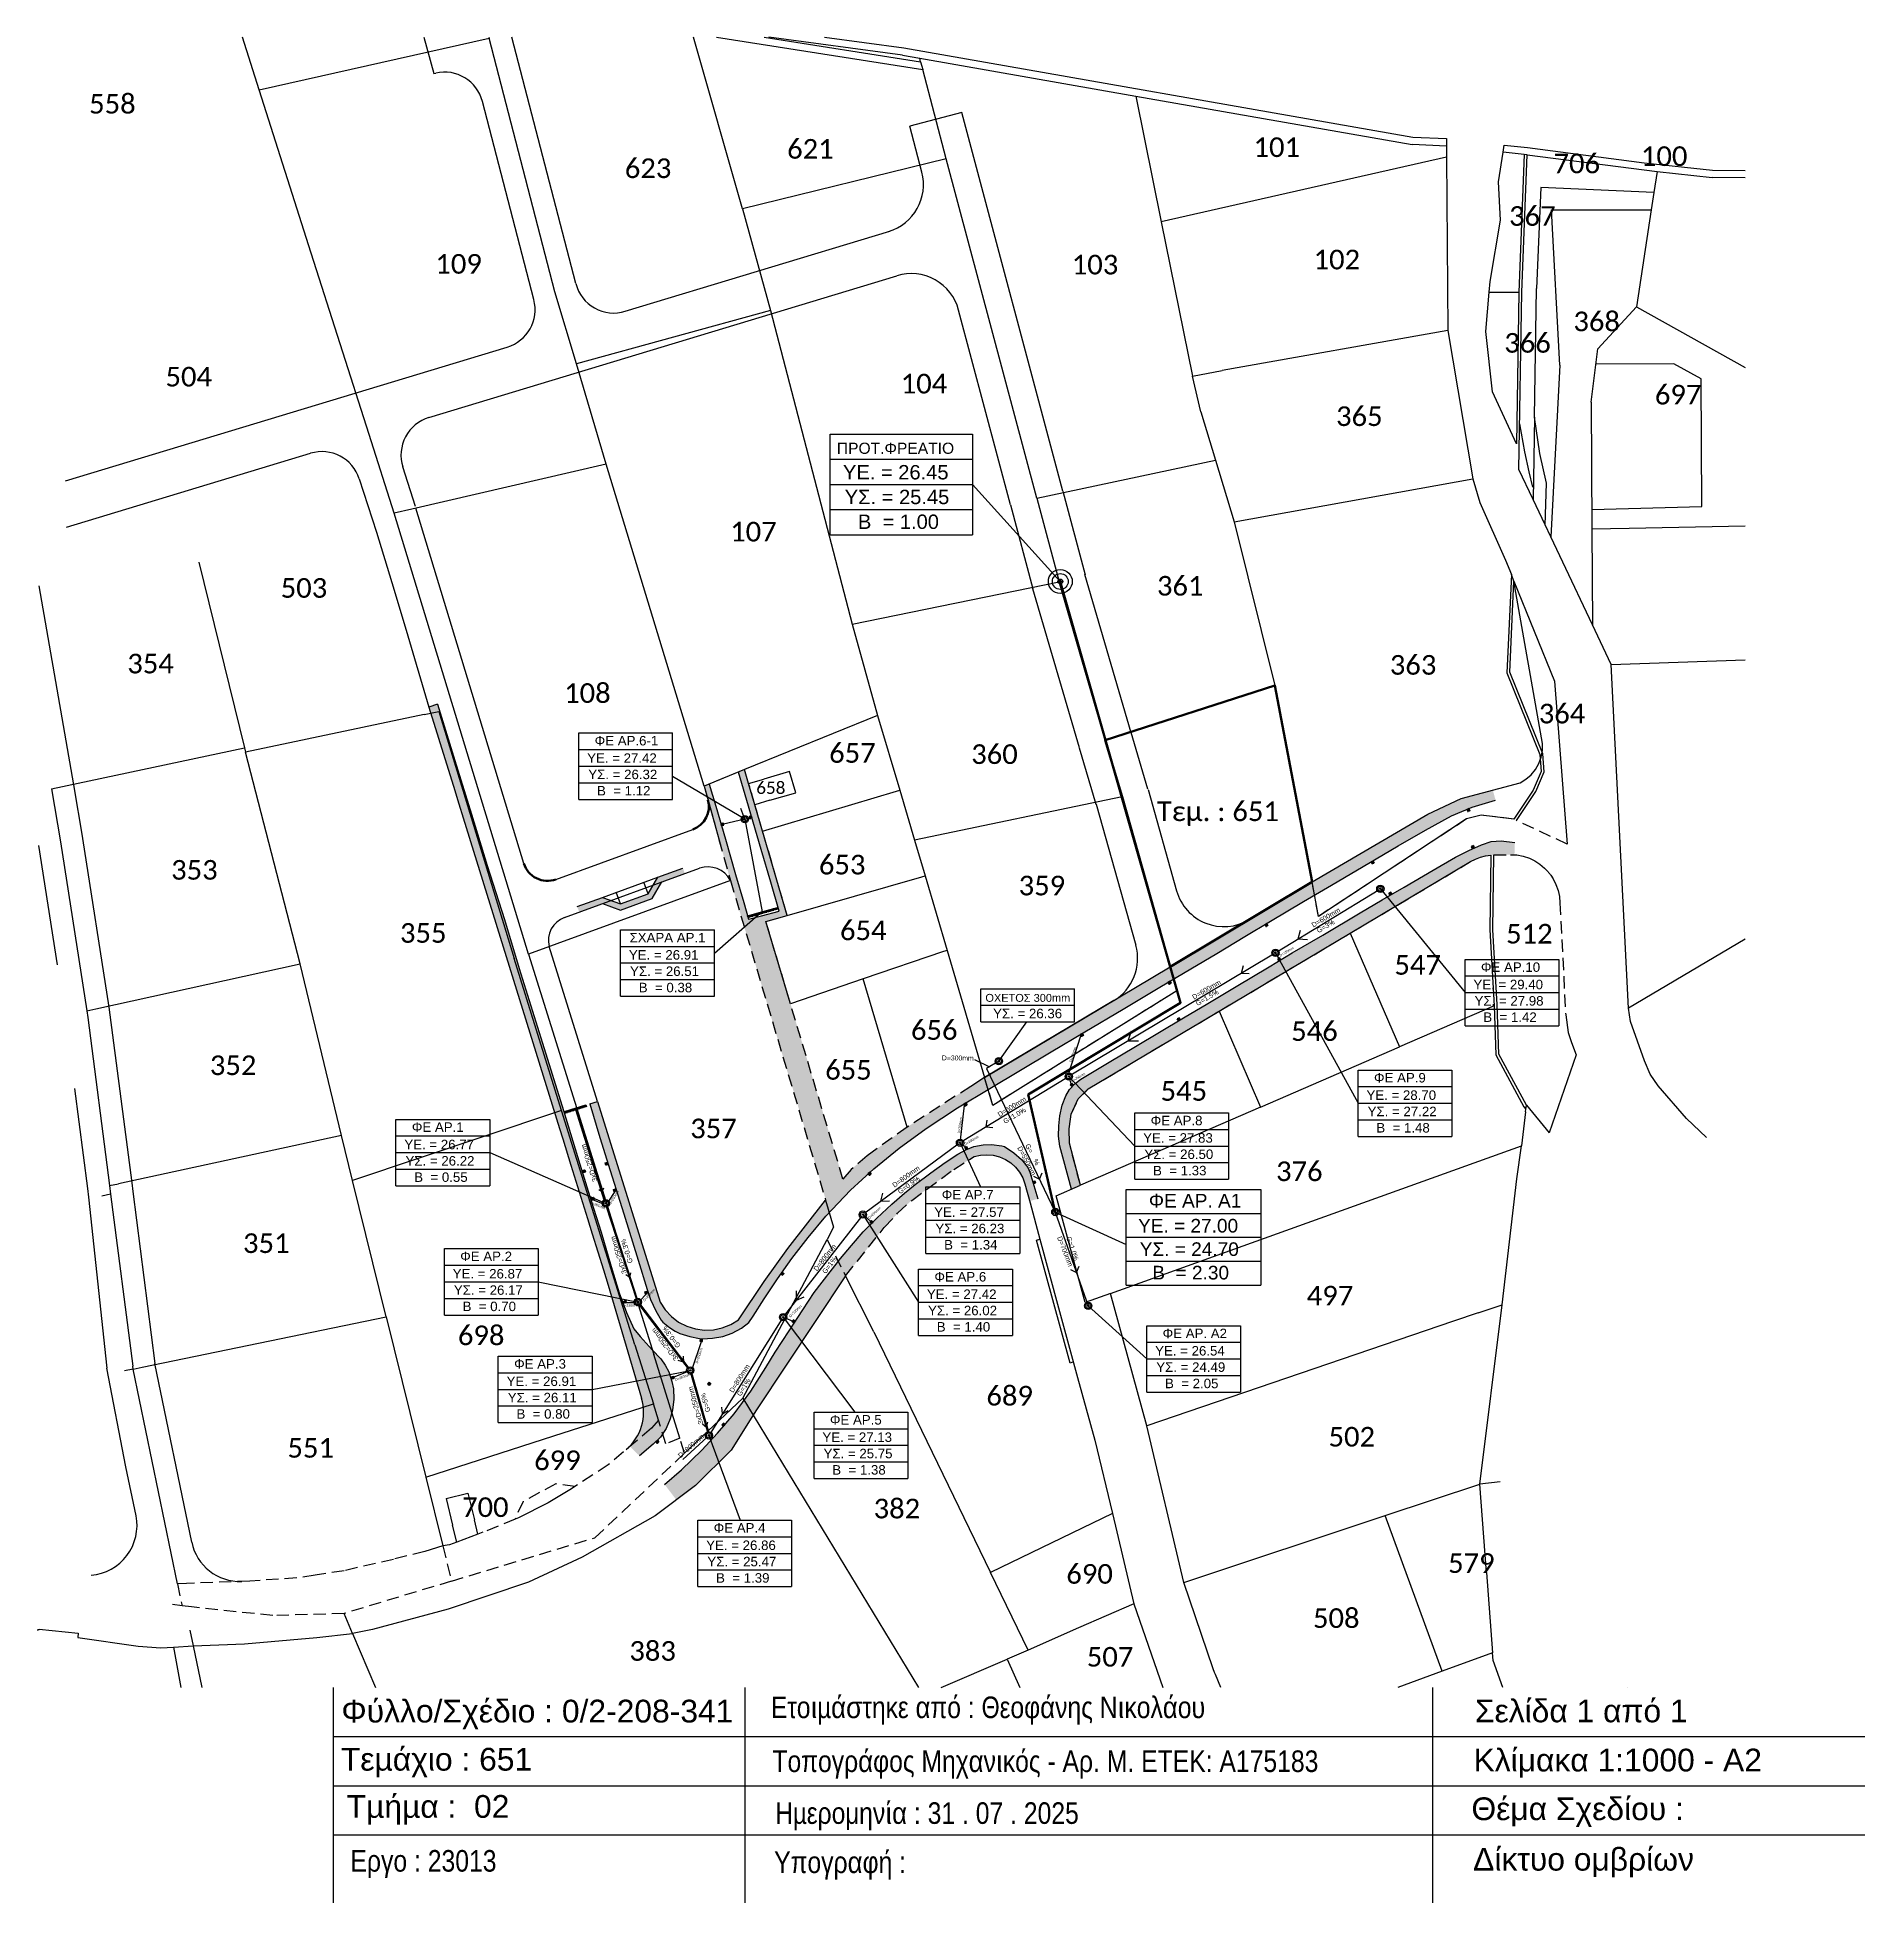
# Model space of a CAD drawing. Header units: inches. Extents: x 8644 to 9016, y -609 to 809.
# Drawn here: x 8643.5 to 9015.7, y 429.4 to 809.4 of the extents above.
import ezdxf

# ---------------------------------------------------------------- set-up
doc = ezdxf.new("R2010")
doc.units = ezdxf.units.IN
doc.header["$MEASUREMENT"] = 0
for name, pattern in [('DASHED', [19.05, 12.7, -6.35]), ('DASHED_LINE', [0.75, 0.5, -0.25]), ('SOLID_LINE', [0])]:
    doc.linetypes.add(name, pattern=pattern)
doc.layers.add('AREA', color=2, linetype='Continuous', lineweight=50)
doc.layers.add('Plot', color=250, linetype='Continuous', lineweight=13)
for name, color, linetype in [('CURP', 7, 'Continuous'), ('CURP-L', 210, 'Continuous'), ('details', 7, 'Continuous'), ('GALIS', 150, 'Continuous'), ('GALIS-R.W.', 130, 'Continuous'), ('Pipe_R.W', 4, 'Continuous'), ('Prop-pipe', 5, 'Continuous'), ('Road-prop', 1, 'Continuous'), ('SAL', 5, 'Continuous'), ('TLRDHS', 130, 'DASHED'), ('TLWL20', 92, 'FN'), ('TLWLNO', 92, 'Continuous'), ('ΠΛΑΙΣΙΟ', 7, 'Continuous'), ('ΤΕΜΑΧΙΑ_0', 7, 'Continuous')]:
    doc.layers.add(name, color=color, linetype=linetype)
doc.layers.add('TEM.', color=255, linetype='Continuous', plot=False)
for name, color, linetype, true_color in [('TLFNNO', 7, 'Continuous', 0xbf3d08), ('TLWL15', 7, 'Continuous', 0x403229), ('ΤΕΜΑΧΙΑ_ΕΤΙΚΕΤΕΣ_31', 7, 'Continuous', 0xdf3285)]:
    doc.layers.add(name, color=color, linetype=linetype, true_color=true_color)
doc.styles.add('chain_1', font='arial.ttf', dxfattribs={"height": 0.3})
doc.styles.add('dim', font='arial.ttf', dxfattribs={"height": 1.5})
doc.styles.add('Legend', font='calibri.ttf')
doc.styles.get("Standard").update_dxf_attribs({"font": 'arial.ttf'})
doc.styles.add('TEXT_Surv', font='ARIALN.TTF', dxfattribs={"height": 0.35})
doc.linetypes.add('FN', pattern='A,10,-0.0001,["T",Standard,S=0.5,R=180,X=-0.05,Y=0.5],-0.0001', length=10.0002)
pattern_1 = [(0, (-199770.55433, -341003.64686), (0, 0.1), [])]
pattern_2 = [(0, (-199770.55433, -341003.64686), (0, 0.29337), [0.21336, -0.08001]), (90, (-199770.55433, -341003.64686), (-0.29337, 2e-17), [0.21336, -0.08001])]

msp = doc.modelspace()

# ---------------------------------------------------------------- texts
at = {"layer": 'details', "color": 0, "ltscale": 2, "style": 'dim'}
for s, rotation, p in [('D=300mm', 359.63462, (8827.7539, 600.9554)), ('D=550mm', 297.55078, (8843.0851, 583.1236)), ('D=700mm', 291.305735, (8851.208, 564.8673))]:
    msp.add_text(s, height=1, rotation=rotation, dxfattribs=at).set_placement(p)
at = {"layer": 'SAL', "color": 0, "ltscale": 2, "style": 'dim'}
for s, height, p in [('ΠΡΟT.ΦΡΕΑΤΙΟ', 2.274281, (8806.3607, 724.5072)), ('ΥΕ. = 26.45', 2.929885, (8807.6095, 719.2946)), ('ΥΣ. = 25.45', 2.929885, (8807.9635, 714.2549)), ('  Β  = 1.00', 2.929885, (8808.3897, 709.209)), ('ΦΕ ΑΡ.6-1', 1.9324, (8757.0303, 665.1038)), ('ΥΕ. = 27.42', 1.932403, (8755.5028, 661.5605)), ('ΥΣ. = 26.32', 1.932403, (8755.7363, 658.2365)), ('  Β  = 1.12', 1.932403, (8756.0174, 654.9085)), ('ΥΕ. = 26.91', 1.932403, (8764.0026, 621.4715, 27.362)), ('ΣΧΑΡΑ ΑΡ.1', 1.9324, (8764.1394, 624.9899, 27.362)), ('ΥΣ. = 26.51', 1.932403, (8764.2361, 618.1476, 27.362)), ('ΦΕ ΑΡ.10', 1.9324, (8937.5486, 618.9788)), ('  Β  = 0.38', 1.932403, (8764.5172, 614.8195, 27.362)), ('ΥΕ. = 29.40', 1.932403, (8936.0211, 615.4354)), ('ΟΧΕΤΟΣ 300mm', 1.6, (8836.6204, 612.883)), ('ΥΣ. = 27.98', 1.932403, (8936.2546, 612.1115)), ('ΥΣ. = 26.36', 1.932403, (8838.1954, 609.5329, 26.476)), ('  Β  = 1.42', 1.932403, (8936.5357, 608.7834)), ('ΦΕ ΑΡ.9', 1.9324, (8915.7665, 596.4472)), ('ΥΕ. = 28.70', 1.932403, (8914.239, 592.9038)), ('ΦΕ ΑΡ.8', 1.9324, (8870.2797, 587.7245)), ('ΥΣ. = 27.22', 1.932403, (8914.4725, 589.5799)), ('ΦΕ ΑΡ.1', 1.9324, (8719.7976, 586.3893)), ('ΥΕ. = 27.83', 1.932403, (8868.7522, 584.1811)), ('  Β  = 1.48', 1.932403, (8914.7536, 586.2519)), ('ΥΕ. = 26.77', 1.932403, (8718.2702, 582.8459)), ('ΥΣ. = 26.22', 1.932403, (8718.5037, 579.522)), ('ΥΣ. = 26.50', 1.932403, (8868.9857, 580.8572)), ('  Β  = 0.55', 1.932403, (8718.7848, 576.194)), ('  Β  = 1.33', 1.932403, (8869.2668, 577.5292)), ('ΦΕ ΑΡ.7', 1.9324, (8827.7252, 572.6144)), ('ΥΕ. = 27.57', 1.932403, (8826.1977, 569.0711)), ('ΦΕ ΑΡ. A1', 2.77723, (8869.9111, 570.9722, 0.7445)), ('ΥΣ. = 26.23', 1.932403, (8826.4312, 565.7471)), ('ΥΕ. = 27.00', 2.777226, (8867.7158, 565.8797, 0.7445)), ('  Β  = 1.34', 1.932403, (8826.7123, 562.4191)), ('ΥΣ. = 24.70', 2.777226, (8868.0514, 561.1026, 0.7445)), ('ΦΕ ΑΡ.2', 1.9324, (8729.6459, 560.0608)), ('  Β  = 2.30 ', 2.777226, (8868.4554, 556.3196, 0.7445)), ('ΥΕ. = 26.87', 1.932403, (8728.1184, 556.5175)), ('ΥΣ. = 26.17', 1.932403, (8728.3519, 553.1935)), ('ΦΕ ΑΡ.6', 1.9324, (8826.2326, 555.8968)), ('  Β  = 0.70', 1.932403, (8728.633, 549.8655)), ('ΥΕ. = 27.42', 1.932403, (8824.7052, 552.3535)), ('ΥΣ. = 26.02', 1.932403, (8824.9387, 549.0295)), ('  Β  = 1.40', 1.932403, (8825.2198, 545.7015)), ('ΦΕ ΑΡ. A2', 1.9324, (8872.7196, 544.3658, 0.063)), ('ΦΕ ΑΡ.3', 1.9324, (8740.6275, 538.1558, -26.8098)), ('ΥΕ. = 26.54', 1.932403, (8871.1921, 540.8224, 0.063)), ('ΥΕ. = 26.91', 1.932403, (8739.1, 534.6124, -26.8098)), ('ΥΣ. = 24.49', 1.932403, (8871.4256, 537.4985, 0.063)), ('  Β  = 2.05 ', 1.932403, (8871.7067, 534.1704, 0.063)), ('ΥΣ. = 26.11', 1.932403, (8739.3335, 531.2885, -26.8098)), ('  Β  = 0.80', 1.932403, (8739.6146, 527.9605, -26.8098)), ('ΦΕ ΑΡ.5', 1.9324, (8804.9484, 526.7591)), ('ΥΕ. = 27.13', 1.932403, (8803.4209, 523.2157)), ('ΥΣ. = 25.75', 1.932403, (8803.6544, 519.8918)), ('  Β  = 1.38', 1.932403, (8803.9355, 516.5637)), ('ΦΕ ΑΡ.4', 1.9324, (8781.2762, 504.749)), ('ΥΕ. = 26.86', 1.932403, (8779.7487, 501.2056)), ('ΥΣ. = 25.47', 1.932403, (8779.9822, 497.8817)), ('  Β  = 1.39', 1.932403, (8780.2633, 494.5536))]:
    msp.add_text(s, height=height, dxfattribs=at).set_placement(p)
for s, height, rotation, p in [('D=600mm', 1, 30.473741, (8903.4231, 627.9991)), ('G=3%%%', 1, 30.473741, (8904.4846, 626.8528)), ('D=250mm', 0.5, 30.473741, (8896.6865, 622.0429)), ('D=600mm', 1, 30.473741, (8879.107, 613.3111)), ('G=1.5%%%', 1, 30.473741, (8879.8521, 611.9972)), ('D=200mm', 0.5, 71.811159, (8854.1983, 600.5617, 26.476)), ('D=250mm', 0.5, 30.473741, (8854.225, 596.4395)), ('D=600mm', 1, 31.718593, (8839.5159, 589.3865)), ('D=200mm', 0.5, 81.815271, (8831.4603, 586.0746, 26.476)), ('G=1.0%%%', 1, 30.473741, (8840.6191, 587.9827, -27.085)), ('D=200mm', 0.5, 30.473741, (8832.513, 583.5887)), ('3xD=250mm', 1, 107.897981, (8757.5795, 576.4234)), ('G=    %%%', 1, 297.178852, (8844.696, 583.6336)), ('D=800mm', 1, 35.916313, (8818.1104, 574.9784)), ('D=250mm', 0.5, 57.087193, (8760.262, 571.4996)), ('G=0.9%%%', 1, 35.916313, (8819.2446, 573.6588, -27.085)), ('D=250mm', 0.5, 336.8375, (8756.0624, 571.8331)), ('D=250mm', 0.5, 43.910019, (8813.0142, 568.5854)), ('3xD=250mm', 1, 107.897981, (8763.5937, 557.6616)), ('G=0.3%%%', 1, 107.897981, (8764.8279, 559.8029, -27.085)), ('D=800mm', 1, 52.258607, (8802.3139, 557.9197)), ('G=1.0%%%', 1, 288.982095, (8853.0648, 564.8673)), ('G=1%%%', 1, 52.258607, (8804.0659, 557.375, -27.085)), ('D=250mm', 0.5, 0.263632, (8762.5784, 550.7799)), ('D=250mm', 0.5, 46.305858, (8767.1678, 551.7937)), ('D=200mm', 0.5, 43.910019, (8796.9095, 548.559)), ('3xD=250mm', 1, 127.427749, (8774.134, 540.2494)), ('G=0.3%%%', 1, 127.427749, (8774.5935, 542.8673, -27.085)), ('D=250mm', 0.5, 71.372985, (8778.0283, 539.1806)), ('D=250mm', 0.5, 21.443543, (8773.4946, 535.6136)), ('D=800mm', 1, 57.590965, (8785.2173, 533.1542)), ('G=1%%%', 1, 57.590965, (8786.7663, 532.4361, -27.085)), ('3xD=250mm', 1, 106.004553, (8779.1583, 526.9635)), ('G=5%%%', 1, 106.004553, (8780.6242, 529.4533, -27.085)), ('D=800mm', 1, 41.299281, (8774.5388, 519.8965))]:
    msp.add_text(s, height=height, rotation=rotation, dxfattribs=at).set_placement(p)
at = {"layer": 'ΠΛΑΙΣΙΟ', "color": 7}
for s, height, style, p in [('Ετοιµάστηκε από : Θεοφάνης Νικολάου', 4.394854, 'TEXT_Surv', (8792.9185, 466.9617, 44.5986)), ('Φύλλο/Σχέδιο : 0/2-208-341', 4.636223, 'chain_1', (8705.442, 466.0683, 44.5986)), ('Σελίδα 1 από 1', 4.636223, 'chain_1', (8936.3259, 466.1097, 44.5986)), ('Τεµάχιο : 651', 4.636223, 'chain_1', (8705.3435, 456.2628, 44.5986)), ('Τοπογράφος Μηχανικός - Αρ. Μ. ΕΤΕΚ: A175183', 4.394854, 'TEXT_Surv', (8793.2309, 455.9784, 44.5986)), ('Κλίμακα 1:1000 - A2', 4.636223, 'chain_1', (8936.0503, 456.0938, 44.5986)), ('Τµήµα :  02', 4.636223, 'chain_1', (8706.5063, 446.6475, 44.5986)), ('Ηµερομηνία : 31 . 07 . 2025', 4.394854, 'TEXT_Surv', (8793.8104, 445.4125, 44.5986)), ('Θέμα Σχεδίου :  ', 4.636223, 'chain_1', (8935.617, 446.1746, 44.5986)), ('Δίκτυο ομβρίων', 4.636223, 'chain_1', (8935.9636, 435.8947, 44.5986)), ('Eργο : 23013', 4.394854, 'TEXT_Surv', (8707.2917, 435.6861, 44.5986)), ('Υπογραφή :', 4.39485, 'TEXT_Surv', (8793.5987, 435.4028, 44.5986))]:
    msp.add_text(s, height=height, dxfattribs=dict(at, style=style)).set_placement(p)
at = {"layer": 'ΤΕΜΑΧΙΑ_ΕΤΙΚΕΤΕΣ_31', "color": 0, "style": 'Legend'}
for s, height, p in [('558', 4, (8654.0594, 793.8179)), ('621', 4, (8796.2388, 784.6353)), ('101', 4, (8891.2309, 784.9747)), ('100', 4, (8970.1369, 783.1489)), ('623', 4, (8763.1751, 780.6863)), ('706', 4, (8952.3332, 781.6685)), ('367', 4, (8943.2824, 770.9564)), ('109', 4, (8724.5848, 761.2032)), ('103', 4, (8854.203, 761.0517)), ('102', 4, (8903.4615, 762.0855)), ('368', 4, (8956.3844, 749.4861)), ('366', 4, (8942.306, 745.114)), ('504', 4, (8669.6157, 738.2247)), ('104', 4, (8819.367, 736.8013)), ('697', 4, (8972.9791, 734.5598)), ('365', 4, (8908.0421, 730.1734)), ('107', 4, (8784.63, 706.6526)), ('503', 4, (8693.0795, 695.185)), ('361', 4, (8871.5598, 695.6253)), ('354', 4, (8661.8392, 679.7804)), ('363', 4, (8918.9915, 679.517)), ('108', 4, (8750.8127, 673.7718)), ('364', 4, (8949.3338, 669.5913)), ('657', 4, (8804.7884, 661.5706)), ('360', 4, (8833.732, 661.3299)), ('658', 2.5, (8789.9539, 655.2238)), ('Τεµ. : 651', 4, (8871.5593, 649.6921)), ('653', 4, (8802.7046, 638.8241)), ('353', 4, (8670.7644, 637.7611)), ('359', 4, (8843.3916, 634.5598)), ('355', 4, (8717.3775, 624.9041)), ('654', 4, (8807.0058, 625.4376)), ('512', 4, (8942.6738, 624.7513)), ('547', 4, (8919.9255, 618.3984)), ('656', 4, (8821.4599, 605.1399)), ('546', 4, (8898.9035, 604.9175)), ('352', 4, (8678.6547, 597.949)), ('655', 4, (8803.9836, 597.0113)), ('545', 4, (8872.2986, 592.7177)), ('357', 4, (8776.4985, 585.0779)), ('376', 4, (8895.822, 576.3547)), ('351', 4, (8685.4067, 561.7062)), ('497', 4, (8902.0703, 551.0159)), ('698', 4, (8729.1778, 542.9387)), ('689', 4, (8836.828, 530.6365)), ('502', 4, (8906.5074, 522.2793)), ('551', 4, (8694.455, 520.0169)), ('699', 4, (8744.7112, 517.4804)), ('700', 4, (8730.0215, 507.9301)), ('382', 4, (8813.8548, 507.6471)), ('690', 4, (8853.1033, 494.338)), ('579', 4, (8930.8597, 496.541)), ('508', 4, (8903.3452, 485.3323)), ('383', 4, (8764.0985, 478.6413)), ('507', 4, (8857.272, 477.4508))]:
    msp.add_text(s, height=height, dxfattribs=at).set_placement(p)

# ---------------------------------------------------------------- blocks, each defined once
blk = doc.blocks.new('150')
at = {"layer": 'GALIS-R.W.'}
h = blk.add_hatch(dxfattribs=at)
h.set_pattern_fill('ANSI31', color=4, scale=100)
h.set_pattern_definition([(45, (0, 0), (-224.5064, 224.5064), [])])
edge = h.paths.add_edge_path()
edge.add_arc((208529.87, 341575.47), 0.745, 0, 360)
h.paths.add_polyline_path([(208530.36, 341575.47, 1), (208529.37, 341575.47, 1)], flags=17)
at = {"layer": 'GALIS-R.W.', "color": 4}
for q in [(208529.72, 341575.47, 26.24), (208529.87, 341575.62, 26.24), (208530.02, 341575.47, 26.24), (208529.87, 341575.32, 26.24)]:
    blk.add_line((208529.87, 341575.47, 26.24), q, dxfattribs=at)
for radius in [0.745, 0.497, 0.149]:
    blk.add_circle((208529.87, 341575.47, 26.24), radius, dxfattribs=at)

# ---------------------------------------------------------------- hatches: boundary and pattern name
h = msp.add_hatch()
h.set_pattern_fill('ANGLE', color=8, scale=0.042)
h.set_pattern_definition(pattern_2)
h.paths.add_polyline_path([(8773.0657, 534.0291), (8772.7477, 535.5501), (8772.1617, 537.4941), (8771.4227, 538.8321), (8770.5167, 540.1341), (8768.7297, 542.0041), (8766.2807, 544.6811), (8765.0037, 546.2881), (8763.4927, 549.5791), (8762.0507, 553.6181), (8760.4237, 558.9861), (8758.3287, 565.9451), (8756.3057, 572.3541), (8754.0437, 579.7781), (8751.6047, 587.6241), (8750.6677, 590.7121), (8746.4327, 604.4791), (8743.3617, 614.2281), (8741.6647, 619.6771), (8738.6477, 629.6731), (8735.1307, 640.6241), (8731.9637, 651.0861), (8728.5537, 662.0041), (8725.0317, 673.4801), (8723.2449, 672.9226), (8723.2463, 672.9182), (8727.1977, 660.2541), (8728.2687, 656.7971), (8729.3707, 653.2011), (8730.2357, 650.3791), (8749.8607, 587.0531), (8750.5215, 584.9804), (8752.1978, 579.5876), (8755.5776, 568.7145), (8756.551, 565.5833), (8758.8141, 558.3029), (8759.7788, 555.1318), (8766.5902, 532.134, -0.27098511), (8764.1771, 522.3287), (8766.1637, 520.4001), (8768.9387, 522.7521), (8770.4277, 524.1941), (8771.6107, 525.9391), (8772.4387, 527.8931), (8772.8767, 529.6981), (8773.1387, 531.9211)])
h = msp.add_hatch()
h.set_pattern_fill('ANGLE', color=8, scale=0.042)
h.set_pattern_definition(pattern_2)
h.paths.add_polyline_path([(8785.7477, 638.8331), (8783.6617, 646.0201), (8781.7067, 652.7601), (8780.3811, 657.2411), (8779.3277, 656.8111), (8784.6895, 637.5951), (8787.5506, 627.9876), (8790.1817, 628.7511), (8791.4415, 629.0917), (8791.9101, 629.2244), (8791.9087, 629.2291), (8792.984, 629.5326), (8796.249, 630.4825), (8791.2507, 647.6271), (8789.6667, 653.0291), (8788.3983, 657.3475), (8787.5717, 660.176), (8786.331, 659.6697), (8788.0407, 653.9161), (8790.9557, 643.9101), (8792.9137, 637.2341), (8794.6407, 631.3711), (8788.3997, 629.6811), (8787.4137, 633.0751)])
h = msp.add_hatch()
h.set_pattern_fill('ANGLE', color=8, scale=0.042)
h.set_pattern_definition(pattern_2)
h.paths.add_polyline_path([(8796.9147, 612.4951), (8791.9113, 629.2205), (8791.8207, 629.1941), (8790.1817, 628.7511), (8787.5506, 627.9876), (8789.1048, 622.7687), (8791.0121, 616.3642), (8793.7286, 607.2426), (8796.6708, 597.3627), (8796.9679, 596.3649), (8797.0287, 596.3831), (8799.0317, 589.7171), (8800.7077, 584.0921), (8804.0277, 572.7901), (8804.0596, 572.5514), (8804.0767, 572.4941), (8804.8307, 569.9622), (8809.1367, 574.5371), (8812.7287, 577.82), (8812.7071, 577.8416), (8813.0557, 578.1731), (8813.0832, 578.1439), (8813.8877, 578.8791), (8819.0777, 583.0331), (8824.5817, 587.0451), (8830.9637, 591.2511), (8832.2419, 592.0307), (8832.2406, 592.0329), (8832.6387, 592.2801), (8832.6419, 592.2746), (8837.1696, 595.0358), (8836.4607, 597.4381), (8833.6529, 595.6448), (8820.6737, 587.3551), (8812.5327, 581.5251), (8809.2897, 578.7481), (8807.6127, 576.7361)])
h.paths.add_polyline_path([(8856.8827, 606.7711), (8864.6527, 611.3931), (8872.1777, 615.8531), (8873.8069, 616.8227), (8873.8069, 616.8227), (8874.2063, 617.0604), (8874.9246, 617.4878), (8874.2247, 619.9701), (8836.4607, 597.4381), (8837.1696, 595.0358), (8837.4997, 595.2371), (8843.7797, 598.9601), (8850.0417, 602.6961)])
h.paths.add_polyline_path([(8883.7607, 622.7531), (8889.4797, 626.1821), (8894.7007, 629.2921), (8901.4197, 633.3071), (8903.6503, 634.625), (8903.1497, 637.2951), (8874.2247, 619.9701), (8874.9246, 617.4877), (8878.4627, 619.5931)])
h.paths.add_polyline_path([(8916.1877, 642.0081), (8920.6897, 644.6331), (8926.2737, 647.8591), (8931.5707, 650.7311), (8934.669, 652.0434), (8934.6678, 652.046), (8935.1083, 652.2295), (8935.7497, 652.5011), (8940.5217, 653.9641), (8939.9768, 656.0171), (8933.5487, 654.3111), (8926.7507, 651.1061), (8903.1497, 637.2951), (8903.6503, 634.625), (8907.1087, 636.6681)])
h = msp.add_hatch()
h.set_pattern_fill('ANGLE', color=8, scale=0.042)
h.set_pattern_definition(pattern_2)
h.paths.add_polyline_path([(8853.7227, 584.0621), (8853.6727, 586.9781), (8854.0757, 590.0091), (8855.5447, 593.1171), (8856.7704, 594.3399), (8854.9421, 596.2679), (8854.8757, 596.2171), (8853.7407, 595.0481), (8853.0067, 593.7351), (8852.2297, 591.8071), (8851.7727, 589.6611), (8851.5607, 587.6181), (8851.4787, 585.5251), (8851.7607, 583.4461), (8852.6107, 580.4661), (8854.173, 574.7445), (8855.9566, 575.5175)])
h.paths.add_polyline_path([(8884.2156, 610.9771), (8897.9671, 619.149), (8896.6437, 621.3049), (8896.4518, 621.183), (8896.4352, 621.2103), (8894.4457, 619.9981), (8887.7257, 615.9931), (8881.9267, 612.5461), (8876.9867, 609.6251), (8876.3309, 609.2381), (8876.3327, 609.2351), (8876.1192, 609.1132), (8872.0677, 606.7221), (8867.1747, 603.7651), (8861.8247, 600.5781), (8856.0417, 597.1071), (8854.9421, 596.2679), (8856.7704, 594.3399), (8857.5837, 595.1511)])
h.paths.add_polyline_path([(8910.9065, 626.8382), (8935.4567, 641.4271), (8936.4225, 641.9277), (8937.437, 642.3202), (8938.4881, 642.6004), (8939.5634, 642.7647), (8940.164, 642.805), (8943.5537, 642.8321), (8944.3778, 642.8072), (8944.4537, 645.3151), (8941.6967, 645.6861), (8939.6267, 645.5461), (8937.6407, 644.8721), (8935.0637, 643.7351), (8932.3547, 642.3121), (8927.8137, 639.6891), (8921.9477, 636.2571), (8917.4617, 633.6391), (8912.9847, 630.9761), (8905.3727, 626.4801), (8899.0857, 622.8251), (8896.8152, 621.4418), (8896.8267, 621.4211), (8896.6437, 621.3049), (8897.9671, 619.149)])
h = msp.add_hatch()
h.set_pattern_fill('ANGLE', color=8, scale=0.042)
h.set_pattern_definition(pattern_2)
h.paths.add_polyline_path([(8768.7372, 633.9109), (8770.7001, 637.2868), (8768.9389, 636.6452), (8767.9182, 634.8897), (8762.2807, 632.8357), (8760.3699, 633.5232), (8758.6087, 632.8815), (8762.2832, 631.5595)])
h.paths.add_polyline_path([(8760.3699, 633.5232), (8758.6061, 634.1577), (8753.4792, 632.2898), (8753.8928, 631.1633), (8758.6087, 632.8815)])
h.paths.add_polyline_path([(8775.4121, 639.0036), (8775.0013, 640.1311), (8769.8811, 638.2656), (8768.9389, 636.6452)])
h = msp.add_hatch()
h.set_pattern_fill('ANGLE', color=8, scale=0.042)
h.set_pattern_definition(pattern_2)
h.paths.add_polyline_path([(8757.6179, 592.5942), (8756.0517, 592.1031), (8758.1177, 585.2221), (8760.2207, 578.5131), (8762.9417, 569.6861), (8765.8737, 560.2371), (8767.7027, 554.2791), (8768.3867, 552.2041), (8769.5007, 549.8951), (8770.5767, 548.0451), (8770.9407, 547.6261), (8772.3017, 546.5011), (8773.4207, 545.7801), (8774.3667, 545.2791), (8776.3867, 544.6931), (8778.4007, 544.3141), (8778.9867, 544.2361), (8781.0667, 544.3701), (8783.1067, 544.7141), (8784.3786, 545.1571), (8786.3276, 548.0903), (8784.7525, 547.1197), (8783.0347, 546.4328), (8781.2246, 546.0499), (8779.3758, 545.9822), (8777.5426, 546.2318), (8775.7791, 546.7912), (8774.1373, 547.6441), (8772.6656, 548.7652), (8771.4074, 550.1216), (8770.3997, 551.6731)])
h.paths.add_polyline_path([(8791.5567, 552.3501), (8794.2727, 556.4181), (8794.985, 557.4223), (8794.9388, 557.4587), (8795.2377, 557.8221), (8795.2575, 557.8065), (8797.2157, 560.5671), (8800.5157, 564.8441), (8804.1407, 569.2291), (8804.8307, 569.9622), (8804.0767, 572.4941), (8796.3577, 562.6311), (8791.5267, 555.9151), (8786.3276, 548.0903), (8784.3786, 545.1571), (8785.0737, 545.3991), (8786.9357, 546.3661), (8788.4507, 547.5491), (8789.2877, 548.8381)])
h = msp.add_hatch()
h.set_pattern_fill('ANGLE', color=8, scale=0.042)
h.set_pattern_definition(pattern_2)
h.paths.add_polyline_path([(8782.9597, 526.7028), (8783.2592, 527.0559), (8783.6085, 526.752), (8785.4817, 528.9161), (8787.4952, 531.718), (8789.3279, 528.6948), (8789.0497, 528.2751), (8784.8267, 521.5191), (8777.5597, 514.3551), (8773.6728, 511.4123), (8771.2797, 514.5731), (8774.7057, 517.5621), (8778.8457, 521.5331), (8782.0697, 524.9741), (8783.3085, 526.4054)])
h.paths.add_polyline_path([(8799.236, 543.6405), (8797.049, 546.5056), (8796.6197, 545.8411), (8793.8077, 541.4761), (8791.8827, 538.3691), (8788.8227, 533.5651), (8787.4952, 531.718), (8789.3279, 528.6948), (8790.0225, 529.7425)])
h.paths.add_polyline_path([(8808.1317, 557.0591), (8806.6471, 559.9879), (8801.7217, 553.6491), (8799.4097, 550.1591), (8797.049, 546.5056), (8799.236, 543.6405)])
h.paths.add_polyline_path([(8814.8807, 565.5061), (8813.2636, 567.5319), (8811.7517, 565.9881), (8809.3387, 563.2571), (8807.0887, 560.5561), (8806.6471, 559.9879), (8808.1317, 557.0591)])
h.paths.add_polyline_path([(8818.7447, 569.7981), (8821.6027, 572.4351), (8830.1837, 578.7291), (8833.3847, 580.7771), (8834.3508, 581.3468), (8834.4458, 581.3691), (8832.8742, 582.8402), (8832.6317, 582.7421), (8830.9977, 581.8471), (8828.4067, 580.1361), (8825.4747, 578.0391), (8822.3287, 575.6611), (8820.1127, 573.9081), (8817.5347, 571.6651), (8814.5127, 568.8071), (8813.7291, 568.0071), (8813.7303, 568.0058), (8813.7078, 567.9854), (8813.2636, 567.5319), (8814.8807, 565.5061), (8816.0177, 566.9291)])
h.paths.add_polyline_path([(8840.5197, 583.4081), (8839.9457, 583.5401), (8837.8717, 583.8421), (8836.1667, 583.7441), (8834.2527, 583.3971), (8832.8742, 582.8402), (8834.4458, 581.3691), (8835.6253, 581.6452), (8836.9313, 581.7355), (8838.2348, 581.6152), (8839.5022, 581.2876), (8840.7007, 580.7611), (8841.7989, 580.0491), (8842.7689, 579.1703), (8843.5855, 578.1474), (8844.2276, 577.0069), (8844.6787, 575.7781), (8845.622, 572.292), (8847.3187, 572.7511), (8845.6857, 578.1611), (8845.2507, 579.1101), (8843.9697, 580.7551), (8842.4247, 582.0851)])
at = {"layer": 'GALIS'}
h = msp.add_hatch(color=256, dxfattribs=at)
h.dxf.hatch_style = 1
h.paths.add_polyline_path([(8935.1083, 652.2295), (8934.6678, 652.046), (8934.669, 652.0434)])
at = {"layer": 'GALIS-R.W.', "lineweight": 30}
h = msp.add_hatch(dxfattribs=at)
h.set_pattern_fill('_USER', color=4, scale=0.1, pattern_type=0)
h.set_pattern_definition(pattern_1)
h.paths.add_polyline_path([(8783.2467, 649.2479, -0.41477645), (8783.1544, 649.3002), (8782.7754, 649.196), (8782.8782, 648.8126, -0.4098677), (8782.9698, 648.7606), (8783.2795, 648.8486, -0.06932184), (8783.2767, 648.8691, -0.33706506), (8783.3316, 648.9414)])
h.paths.add_polyline_path([(8788.9541, 650.6966, -0.42293909), (8788.8595, 650.7479), (8788.5619, 650.6644, -0.0684848), (8788.5647, 650.6441, -0.33510354), (8788.5102, 650.572), (8788.5981, 650.2633, -0.40782141), (8788.6903, 650.2133), (8789.0687, 650.33)])
h = msp.add_hatch(dxfattribs=at)
h.set_pattern_fill('_USER', color=4, scale=0.1, pattern_type=0)
h.set_pattern_definition(pattern_1)
h.paths.add_polyline_path([(8935.1083, 652.2295), (8934.669, 652.0434), (8934.8603, 651.6205), (8935.2953, 651.7905)])
h = msp.add_hatch(dxfattribs=at)
h.set_pattern_fill('_USER', color=4, scale=0.1, pattern_type=0)
h.set_pattern_definition(pattern_1)
h.paths.add_polyline_path([(8936.0077, 644.7031), (8935.5787, 644.5021), (8935.7747, 644.0701), (8936.204, 644.272)])
h = msp.add_hatch(dxfattribs=at)
h.set_pattern_fill('_USER', color=4, scale=0.1, pattern_type=0)
h.set_pattern_definition(pattern_1)
h.paths.add_polyline_path([(8915.5827, 641.6181), (8915.1827, 641.3921), (8915.4327, 640.9761), (8915.8337, 641.2111)])
h = msp.add_hatch(dxfattribs=at)
h.set_pattern_fill('_USER', color=4, scale=0.1, pattern_type=0)
h.set_pattern_definition(pattern_1)
h.paths.add_polyline_path([(8919.2197, 635.2201), (8918.8207, 634.9851), (8919.0613, 634.5895), (8919.4537, 634.8261)])
h = msp.add_hatch(dxfattribs=at)
h.set_pattern_fill('_USER', color=4, scale=0.1, pattern_type=0)
h.set_pattern_definition(pattern_1)
h.paths.add_polyline_path([(8794.3246, 631.7824, -0.07006687), (8794.3217, 631.8031, -0.33232841), (8794.3754, 631.8751), (8794.3239, 632.0492, -0.41591378), (8794.2306, 632.1003), (8791.3467, 631.266, -0.07051942), (8791.3497, 631.2451, -0.87377564), (8791.2024, 631.2252), (8788.1922, 630.3952), (8788.284, 630.0791), (8791.2654, 630.9041, -0.06759604), (8791.2627, 630.9241, -0.86904208), (8791.4097, 630.9449)])
h.paths.add_polyline_path([(8790.8147, 630.9951, -1), (8790.6647, 630.9951, -1)], flags=16)
h = msp.add_hatch(dxfattribs=at)
h.set_pattern_fill('_USER', color=4, scale=0.1, pattern_type=0)
h.set_pattern_definition(pattern_1)
h.paths.add_polyline_path([(8893.9277, 628.8171), (8893.54, 628.5741), (8893.7757, 628.1981), (8894.1587, 628.4221)])
h = msp.add_hatch(dxfattribs=at)
h.set_pattern_fill('_USER', color=4, scale=0.1, pattern_type=0)
h.set_pattern_definition(pattern_1)
h.paths.add_polyline_path([(8896.6107, 621.8091), (8896.2117, 621.5771), (8896.4352, 621.2103), (8896.8152, 621.4418)])
h.paths.add_polyline_path([(8896.8267, 621.4211), (8896.8152, 621.4418), (8896.4352, 621.2103), (8896.4518, 621.183)])
h = msp.add_hatch(dxfattribs=at)
h.set_pattern_fill('_USER', color=4, scale=0.1, pattern_type=0)
h.set_pattern_definition(pattern_1)
h.paths.add_polyline_path([(8874.2063, 617.0603), (8873.8069, 616.8227), (8874.0537, 616.425), (8874.4542, 616.6672)])
h = msp.add_hatch(dxfattribs=at)
h.set_pattern_fill('_USER', color=4, scale=0.1, pattern_type=0)
h.set_pattern_definition(pattern_1)
h.paths.add_polyline_path([(8876.0927, 609.6381), (8875.6867, 609.4051), (8875.9254, 609.0025), (8876.1192, 609.1132), (8876.3309, 609.2381)])
h = msp.add_hatch(dxfattribs=at)
h.set_pattern_fill('_USER', color=4, scale=0.1, pattern_type=0)
h.set_pattern_definition(pattern_1)
h.paths.add_polyline_path([(8856.3512, 606.4413), (8855.9422, 606.1979), (8856.183, 605.8064), (8856.5861, 606.0274)])
h = msp.add_hatch(dxfattribs=at)
h.set_pattern_fill('_USER', color=4, scale=0.1, pattern_type=0)
h.set_pattern_definition(pattern_1)
h.paths.add_polyline_path([(8854.5507, 595.9321), (8854.2397, 596.2841), (8853.8977, 595.9751), (8854.1962, 595.624)])
h = msp.add_hatch(dxfattribs=at)
h.set_pattern_fill('_USER', color=4, scale=0.1, pattern_type=0)
h.set_pattern_definition(pattern_1)
h.paths.add_polyline_path([(8755.3587, 591.5741), (8755.2497, 591.8801), (8750.8847, 590.5451), (8750.9966, 590.1961)])
h = msp.add_hatch(dxfattribs=at)
h.set_pattern_fill('_USER', color=4, scale=0.1, pattern_type=0)
h.set_pattern_definition(pattern_1)
h.paths.add_polyline_path([(8832.6419, 592.2746), (8832.2419, 592.0307), (8832.4757, 591.6311), (8832.8727, 591.8741)])
h = msp.add_hatch(dxfattribs=at)
h.set_pattern_fill('_USER', color=4, scale=0.1, pattern_type=0)
h.set_pattern_definition(pattern_1)
h.paths.add_polyline_path([(8832.8627, 583.4051), (8832.4247, 583.2201), (8832.6177, 582.7861), (8833.0554, 582.9705)])
h = msp.add_hatch(dxfattribs=at)
h.set_pattern_fill('_USER', color=4, scale=0.1, pattern_type=0)
h.set_pattern_definition(pattern_1)
h.paths.add_polyline_path([(8755.1665, 578.2265), (8755.0267, 578.6671), (8754.5887, 578.5281), (8754.7285, 578.0875)])
h = msp.add_hatch(dxfattribs=at)
h.set_pattern_fill('_USER', color=4, scale=0.1, pattern_type=0)
h.set_pattern_definition(pattern_1)
h.paths.add_polyline_path([(8759.7393, 579.7307), (8759.6227, 580.1861), (8759.1737, 580.0711), (8759.2903, 579.6157)])
h = msp.add_hatch(dxfattribs=at)
h.set_pattern_fill('_USER', color=4, scale=0.1, pattern_type=0)
h.set_pattern_definition(pattern_1)
h.paths.add_polyline_path([(8813.3857, 577.8231), (8813.0832, 578.1439), (8812.7287, 577.82), (8813.0377, 577.5111)])
h.paths.add_polyline_path([(8813.0832, 578.1439), (8813.0557, 578.1731), (8812.7071, 577.8416), (8812.7287, 577.82)])
h = msp.add_hatch(dxfattribs=at)
h.set_pattern_fill('_USER', color=4, scale=0.1, pattern_type=0)
h.set_pattern_definition(pattern_1)
h.paths.add_polyline_path([(8761.2887, 574.7671), (8760.8437, 574.6621), (8760.9519, 574.2035), (8761.3969, 574.3085)])
h = msp.add_hatch(dxfattribs=at)
h.set_pattern_fill('_USER', color=4, scale=0.1, pattern_type=0)
h.set_pattern_definition(pattern_1)
h.paths.add_polyline_path([(8846.7047, 576.4181), (8846.2717, 576.2811), (8846.4107, 575.8411), (8846.8356, 575.9709)])
h = msp.add_hatch(dxfattribs=at)
h.set_pattern_fill('_USER', color=4, scale=0.1, pattern_type=0)
h.set_pattern_definition(pattern_1)
h.paths.add_polyline_path([(8756.8988, 572.627), (8756.7627, 573.0651), (8756.3187, 572.9271), (8756.4548, 572.489)])
h = msp.add_hatch(dxfattribs=at)
h.set_pattern_fill('_USER', color=4, scale=0.1, pattern_type=0)
h.set_pattern_definition(pattern_1)
h.paths.add_polyline_path([(8813.7291, 568.0071), (8813.4067, 568.3451), (8813.0697, 568.0191), (8813.3937, 567.6991), (8813.7078, 567.9854)])
h = msp.add_hatch(dxfattribs=at)
h.set_pattern_fill('_USER', color=4, scale=0.1, pattern_type=0)
h.set_pattern_definition(pattern_1)
h.paths.add_polyline_path([(8795.2575, 557.8065), (8795.2377, 557.8221), (8794.9388, 557.4587), (8794.985, 557.4223)])
h = msp.add_hatch(dxfattribs=at)
h.set_pattern_fill('_USER', color=4, scale=0.1, pattern_type=0)
h.set_pattern_definition(pattern_1)
h.paths.add_polyline_path([(8795.6067, 557.5301), (8795.2575, 557.8065), (8794.985, 557.4223), (8795.3077, 557.1681)])
h = msp.add_hatch(dxfattribs=at)
h.set_pattern_fill('_USER', color=4, scale=0.1, pattern_type=0)
h.set_pattern_definition(pattern_1)
h.paths.add_polyline_path([(8763.3747, 552.0801), (8762.9637, 551.9151), (8763.1023, 551.4945), (8763.5456, 551.6547)])
h = msp.add_hatch(dxfattribs=at)
h.set_pattern_fill('_USER', color=4, scale=0.1, pattern_type=0)
h.set_pattern_definition(pattern_1)
h.paths.add_polyline_path([(8767.6717, 553.9231), (8767.2297, 553.7681), (8767.3867, 553.3341), (8767.8244, 553.4804)])
h = msp.add_hatch(dxfattribs=at)
h.set_pattern_fill('_USER', color=4, scale=0.1, pattern_type=0)
h.set_pattern_definition(pattern_1)
h.paths.add_polyline_path([(8797.8827, 547.8091), (8797.4937, 548.0731), (8797.2357, 547.6801), (8797.6227, 547.4261)])
h = msp.add_hatch(dxfattribs=at)
h.set_pattern_fill('_USER', color=4, scale=0.1, pattern_type=0)
h.set_pattern_definition(pattern_1)
h.paths.add_polyline_path([(8779.0205, 544.1167), (8778.5657, 544.1291), (8778.5357, 543.6751), (8779.0047, 543.6471)])
h = msp.add_hatch(dxfattribs=at)
h.set_pattern_fill('_USER', color=4, scale=0.1, pattern_type=0)
h.set_pattern_definition(pattern_1)
h.paths.add_polyline_path([(8773.1167, 536.6501), (8772.6827, 536.5131), (8772.802, 536.074), (8773.2467, 536.2051)])
h = msp.add_hatch(dxfattribs=at)
h.set_pattern_fill('_USER', color=4, scale=0.1, pattern_type=0)
h.set_pattern_definition(pattern_1)
h.paths.add_polyline_path([(8780.6687, 535.0921), (8780.3363, 535.4128), (8779.9937, 535.0681), (8780.117, 534.952), (8780.3387, 534.7501)])
h = msp.add_hatch(dxfattribs=at)
h.set_pattern_fill('_USER', color=4, scale=0.1, pattern_type=0)
h.set_pattern_definition(pattern_1)
h.paths.add_polyline_path([(8783.6085, 526.752), (8783.2592, 527.0559), (8782.9597, 526.7028), (8783.3085, 526.4054)])
h = msp.add_hatch(dxfattribs=at)
h.set_pattern_fill('_USER', color=4, scale=0.1, pattern_type=0)
h.set_pattern_definition(pattern_1)
h.paths.add_polyline_path([(8770.1237, 523.2201), (8769.8257, 523.5641), (8769.482, 523.2658), (8769.7774, 522.9053)])

# ---------------------------------------------------------------- linework, layer by layer
for p, q in [((8834.0004, 728.5168), (8834.0004, 708.0076)), ((8787.6073, 650.0902), (8772.9089, 658.7698)), ((8917.0777, 635.8921, 29.4), (8934.3188, 614.7545)), ((8790.8485, 630.9964), (8781.4087, 622.6929, 27.362)), ((8895.6951, 622.85), (8912.5367, 592.2229)), ((8953.4272, 621.5179), (8953.4272, 607.9911)), ((8931.6451, 598.9863), (8931.6451, 585.4595)), ((8886.1583, 590.2636), (8886.1583, 576.7368)), ((8831.4497, 584.1737), (8835.6445, 575.1536)), ((8843.6038, 575.1536), (8843.6038, 561.6268)), ((8892.7316, 574.6214, 0.7445), (8892.7316, 555.1809, 0.7445)), ((8811.6677, 569.5311), (8823.0029, 551.6726)), ((8745.5245, 555.8365), (8765.8738, 551.7231, 26.865)), ((8795.4282, 548.6289), (8810.0262, 529.2982)), ((8888.5982, 546.9049, 0.063), (8888.5982, 533.3781, 0.063)), ((8756.5061, 533.9315, -26.8098), (8776.5459, 537.7947, 0.0552)), ((8780.2917, 524.5351, 26.858), (8786.6536, 507.2881))]:
    msp.add_line(p, q)
at = {"color": 8}
msp.add_line((8836.4607, 597.4381), (8874.2247, 619.9701), dxfattribs=at)
at = {"flags": 128}
for points in [[(8851.8783, 698.5059), (8834.0004, 718.2622)], [(8839.3387, 600.7771), (8845.0726, 608.7899)], [(8735.6763, 582.165), (8759.3117, 571.8201)]]:
    msp.add_lwpolyline(points, dxfattribs=at)
at = {"color": 8}
for points, elevation in [([(8725.0317, 673.4801), (8723.2449, 672.9226)], 27.361), ([(8725.0317, 673.4801), (8728.5537, 662.0041), (8731.9637, 651.0861), (8735.1307, 640.6241), (8738.6477, 629.6731), (8741.6647, 619.6771), (8743.3617, 614.2281), (8746.4327, 604.4791), (8750.6677, 590.7121), (8751.6047, 587.6241), (8754.0437, 579.7781), (8756.3057, 572.3541), (8758.3287, 565.9451), (8760.4237, 558.9861), (8762.0507, 553.6181), (8763.4927, 549.5791), (8765.0037, 546.2881), (8766.2807, 544.6811), (8768.7297, 542.0041), (8770.5167, 540.1341), (8771.4227, 538.8321), (8772.1617, 537.4941), (8772.7477, 535.5501), (8773.0657, 534.0291), (8773.1387, 531.9211), (8772.8767, 529.6981), (8772.4387, 527.8931), (8771.6107, 525.9391), (8770.4277, 524.1941), (8768.9387, 522.7521), (8766.1637, 520.4001)], 27.361), ([(8756.0517, 592.1031), (8758.1177, 585.2221), (8760.2207, 578.5131), (8762.9417, 569.6861), (8765.8737, 560.2371), (8767.7027, 554.2791), (8768.3867, 552.2041), (8769.5007, 549.8951), (8770.5767, 548.0451), (8770.9407, 547.6261), (8772.3017, 546.5011), (8773.4207, 545.7801), (8774.3667, 545.2791), (8776.3867, 544.6931), (8778.4007, 544.3141), (8778.9867, 544.2361), (8781.0667, 544.3701), (8783.1067, 544.7141), (8785.0737, 545.3991), (8786.9357, 546.3661), (8788.4507, 547.5491), (8789.2877, 548.8381), (8791.5567, 552.3501), (8794.2727, 556.4181), (8797.2157, 560.5671), (8800.5157, 564.8441), (8804.1407, 569.2291), (8809.1367, 574.5371), (8813.8877, 578.8791), (8819.0777, 583.0331), (8824.5817, 587.0451), (8830.9637, 591.2511), (8837.4997, 595.2371), (8843.7797, 598.9601), (8850.0417, 602.6961), (8856.8827, 606.7711), (8864.6527, 611.3931), (8872.1777, 615.8531), (8878.4627, 619.5931), (8883.7607, 622.7531), (8889.4797, 626.1821), (8894.7007, 629.2921), (8901.4197, 633.3071), (8907.1087, 636.6681), (8916.1877, 642.0081), (8920.6897, 644.6331), (8926.2737, 647.8591), (8931.5707, 650.7311), (8935.7497, 652.5011), (8940.5217, 653.9641)], 26.718), ([(8756.0539, 592.1038), (8757.6179, 592.5942)], 26.718), ([(8771.2797, 514.5731), (8774.7057, 517.5621), (8778.8457, 521.5331), (8782.0697, 524.9741), (8785.4817, 528.9161), (8788.8227, 533.5651), (8791.8827, 538.3691), (8793.8077, 541.4761), (8796.6197, 545.8411), (8799.4097, 550.1591), (8801.7217, 553.6491), (8807.0887, 560.5561), (8809.3387, 563.2571), (8811.7517, 565.9881), (8814.5127, 568.8071), (8817.5347, 571.6651), (8820.1127, 573.9081), (8822.3287, 575.6611), (8825.4747, 578.0391), (8828.4067, 580.1361), (8830.9977, 581.8471), (8832.6317, 582.7421), (8834.2527, 583.3971), (8836.1667, 583.7441), (8837.8717, 583.8421), (8839.9457, 583.5401), (8840.5197, 583.4081), (8842.4247, 582.0851), (8843.9697, 580.7551), (8845.2507, 579.1101), (8845.6857, 578.1611), (8847.3187, 572.7511)], 26.813)]:
    msp.add_lwpolyline(points, dxfattribs=dict(at, elevation=elevation))
at = {"color": 8, "elevation": 27.085, "flags": 128}
msp.add_lwpolyline([(8854.173, 574.7445), (8852.6107, 580.4661), (8851.7607, 583.4461), (8851.4787, 585.5251), (8851.5607, 587.6181), (8851.7727, 589.6611), (8852.2297, 591.8071), (8853.0067, 593.7351), (8853.7407, 595.0481), (8854.8757, 596.2171), (8856.0417, 597.1071), (8861.8247, 600.5781), (8867.1747, 603.7651), (8872.0677, 606.7221), (8876.9867, 609.6251), (8881.9267, 612.5461), (8887.7257, 615.9931), (8894.4457, 619.9981), (8899.0857, 622.8251), (8905.3727, 626.4801), (8912.9847, 630.9761), (8917.4617, 633.6391), (8921.9477, 636.2571), (8927.8137, 639.6891), (8932.3547, 642.3121), (8935.0637, 643.7351), (8937.6407, 644.8721), (8939.6267, 645.5461), (8941.6967, 645.6861), (8944.4537, 645.3151)], dxfattribs=at)
at = {"color": 1, "flags": 128}
for points in [[(8753.4792, 632.2898), (8758.6061, 634.1577), (8762.2807, 632.8357), (8767.9182, 634.8897), (8769.8811, 638.2656), (8775.0013, 640.1311)], [(8758.6087, 632.8815), (8762.2832, 631.5595), (8768.7372, 633.9109), (8770.7001, 637.2868)], [(8762.2807, 632.8357), (8761.4249, 635.1847)], [(8767.9182, 634.8897), (8767.0624, 637.2386)]]:
    msp.add_lwpolyline(points, dxfattribs=at)
at = {"color": 1, "linetype": 'DASHED', "flags": 128}
msp.add_lwpolyline([(8758.6061, 634.1577), (8769.8811, 638.2656)], dxfattribs=at)
at = {"flags": 128}
for points, elevation in [([(8853.6247, 597.6571), (8867.0499, 583.5002)], 26.476), ([(8850.8627, 570.0551), (8865.2693, 563.4491)], 38.7955), ([(8857.5697, 550.9451), (8869.4898, 540.1415)], 26.539)]:
    msp.add_lwpolyline(points, dxfattribs=dict(at, elevation=elevation))
at = {"layer": 'AREA'}
for centre, start, end in [((8775.2873, 652.6876), 290.018507, 15.590585), ((8747.3942, 642.5252), 196.931396, 290.018507)]:
    msp.add_arc(centre, 5, start, end, dxfattribs=at)
at = {"layer": 'CURP', "flags": 128}
msp.add_lwpolyline([(8772.9089, 654.1161), (8772.9089, 667.643)], dxfattribs=at)
at = {"layer": 'CURP', "elevation": 27.362, "flags": 128}
msp.add_lwpolyline([(8781.4087, 614.0272), (8781.4087, 627.554)], dxfattribs=at)
at = {"layer": 'CURP-L', "linetype": 'SOLID_LINE'}
for points, elevation in [([(8794.6407, 631.3711), (8792.9137, 637.2341), (8790.9557, 643.9101), (8788.0407, 653.9161), (8786.331, 659.6697)], 26.866), ([(8780.3811, 657.2411), (8781.7067, 652.7601), (8783.6617, 646.0201), (8785.7477, 638.8331), (8787.4137, 633.0751), (8788.3997, 629.6811), (8790.9967, 630.3851), (8794.6407, 631.3711)], 27.648)]:
    msp.add_lwpolyline(points, dxfattribs=dict(at, elevation=elevation))
at = {"layer": 'details', "color": 0, "flags": 128}
msp.add_lwpolyline([(8834.3724, 601.1326), (8837.4486, 599.6494)], dxfattribs=at)
at = {"layer": 'GALIS-R.W.', "color": 4, "lineweight": 30}
for points, elevation in [([(8788.9317, 650.7681), (8788.4897, 650.6441), (8788.6187, 650.1911)], 27.424), ([(8788.9317, 650.7681), (8789.0687, 650.33), (8788.6187, 650.1911)], 27.424), ([(8935.1083, 652.2295), (8934.6678, 652.046), (8934.8603, 651.6205)], 26.718), ([(8935.1083, 652.2295), (8935.2953, 651.7905), (8934.8603, 651.6205)], 26.718), ([(8782.8977, 648.7401), (8782.7754, 649.196), (8783.2267, 649.3201)], 27.483), ([(8782.8977, 648.7401), (8783.3517, 648.8691), (8783.2267, 649.3201)], 27.483), ([(8936.0077, 644.7031), (8935.5787, 644.5021), (8935.7747, 644.0701)], 30.089), ([(8936.0077, 644.7031), (8936.204, 644.272), (8935.7747, 644.0701)], 30.089), ([(8915.5827, 641.6181), (8915.8337, 641.2111), (8915.4327, 640.9761), (8915.1827, 641.3921), (8915.5827, 641.6181)], 29.361), ([(8919.4537, 634.8261), (8919.2197, 635.2201), (8918.8207, 634.9851)], 29.374), ([(8919.4537, 634.8261), (8919.0613, 634.5895), (8918.8207, 634.9851)], 29.374), ([(8788.1922, 630.3952), (8791.2747, 631.2451), (8794.3027, 632.1211), (8794.3967, 631.8031), (8791.3377, 630.9241), (8788.284, 630.0791), (8788.1922, 630.3952)], 26.884), ([(8893.9277, 628.8171), (8893.54, 628.5741), (8893.7757, 628.1981)], 28.701), ([(8893.9277, 628.8171), (8894.1587, 628.4221), (8893.7757, 628.1981)], 28.701), ([(8896.8267, 621.4211), (8896.6107, 621.8091), (8896.2117, 621.5771)], 28.696), ([(8896.8267, 621.4211), (8896.4518, 621.183), (8896.2117, 621.5771)], 28.696), ([(8874.2063, 617.0604), (8873.8069, 616.8227), (8874.0537, 616.425)], 28.229), ([(8874.2063, 617.0604), (8874.4542, 616.6672), (8874.0537, 616.425)], 28.229), ([(8876.3327, 609.2351), (8876.0927, 609.6381), (8875.6867, 609.4051)], 28.217), ([(8876.3327, 609.2351), (8875.9254, 609.0025), (8875.6867, 609.4051)], 28.217), ([(8856.3512, 606.4413), (8855.9422, 606.1979), (8856.183, 605.8064)], 27.87), ([(8856.3512, 606.4413), (8856.5861, 606.0274), (8856.183, 605.8064)], 27.87), ([(8854.5507, 595.9321), (8854.2397, 596.2841), (8853.8977, 595.9751)], 27.812), ([(8854.5507, 595.9321), (8854.1962, 595.624), (8853.8977, 595.9751)], 27.812), ([(8750.9966, 590.1961), (8750.8847, 590.5451), (8755.2497, 591.8801), (8755.3587, 591.5741), (8750.9967, 590.1961)], 26.651), ([(8832.6387, 592.2801), (8832.2406, 592.0329), (8832.4757, 591.6311)], 27.577), ([(8832.6387, 592.2801), (8832.8727, 591.8741), (8832.4757, 591.6311)], 27.577), ([(8832.6177, 582.7861), (8832.4247, 583.2201), (8832.8627, 583.4051)], 27.504), ([(8832.6177, 582.7861), (8833.0554, 582.9705), (8832.8627, 583.4051)], 27.504), ([(8813.0557, 578.1731), (8812.7071, 577.8416), (8813.0377, 577.5111)], 27.445), ([(8813.0557, 578.1731), (8813.3857, 577.8231), (8813.0377, 577.5111)], 27.445), ([(8846.8356, 575.9709), (8846.4107, 575.8411), (8846.2717, 576.2811), (8846.7047, 576.4181), (8846.8356, 575.9709)], 27.165), ([(8813.3937, 567.6991), (8813.0697, 568.0191), (8813.4067, 568.3451)], 27.362), ([(8813.3937, 567.6991), (8813.7303, 568.0058), (8813.4067, 568.3451)], 27.362), ([(8795.2377, 557.8221), (8794.9388, 557.4587), (8795.3077, 557.1681)], 27.147), ([(8795.2377, 557.8221), (8795.6067, 557.5301), (8795.3077, 557.1681)], 27.147), ([(8763.5456, 551.6547), (8763.3747, 552.0801), (8762.9637, 551.9151)], 26.819), ([(8763.5456, 551.6547), (8763.1023, 551.4945), (8762.9637, 551.9151)], 26.819), ([(8767.3867, 553.3341), (8767.2297, 553.7681), (8767.6717, 553.9231)], 26.851), ([(8767.3867, 553.3341), (8767.8244, 553.4804), (8767.6717, 553.9231)], 26.851), ([(8797.6227, 547.4261), (8797.2357, 547.6801), (8797.4937, 548.0731)], 27.051), ([(8797.6227, 547.4261), (8797.8827, 547.8091), (8797.4937, 548.0731)], 27.051), ([(8779.0047, 543.6471), (8778.5357, 543.6751), (8778.5657, 544.1291)], 26.961), ([(8779.0047, 543.6471), (8779.0205, 544.1167), (8778.5657, 544.1291)], 26.961), ([(8772.6827, 536.5131), (8773.1167, 536.6501), (8773.2467, 536.2051)], 26.907), ([(8772.6827, 536.5131), (8772.802, 536.074), (8773.2467, 536.2051)], 26.907), ([(8780.3287, 535.4201), (8780.6687, 535.0921), (8780.3387, 534.7501), (8779.9907, 535.0671)], 26.913), ([(8780.3257, 535.4021), (8779.9937, 535.0681), (8780.3337, 534.7481)], 26.901), ([(8783.3077, 526.4061), (8782.9597, 526.7028), (8783.2592, 527.0559)], 26.847), ([(8783.3092, 526.4063), (8783.6085, 526.752), (8783.2592, 527.0559)], 26.847), ([(8769.8257, 523.5641), (8769.482, 523.2658), (8769.7774, 522.9053)], 26.786), ([(8769.8257, 523.5641), (8770.1237, 523.2201), (8769.7774, 522.9053)], 26.786)]:
    msp.add_lwpolyline(points, dxfattribs=dict(at, elevation=elevation))
at = {"layer": 'GALIS-R.W.', "color": 4, "lineweight": 30, "flags": 128}
for points, elevation in [([(8754.5887, 578.5281), (8755.0267, 578.6671), (8755.1665, 578.2265), (8754.7285, 578.0875), (8754.5887, 578.5281)], 26.599), ([(8759.1737, 580.0711), (8759.6227, 580.1861), (8759.7393, 579.7307), (8759.2903, 579.6157), (8759.1737, 580.0711)], 26.681), ([(8760.8437, 574.6621), (8761.2887, 574.7671), (8761.3969, 574.3085), (8760.9519, 574.2035), (8760.8437, 574.6621)], 26.704), ([(8756.3187, 572.9271), (8756.7627, 573.0651), (8756.8988, 572.627), (8756.4548, 572.489), (8756.3187, 572.9271)], 26.668)]:
    msp.add_lwpolyline(points, dxfattribs=dict(at, elevation=elevation))
at = {"layer": 'Pipe_R.W', "color": 140, "lineweight": 30}
for p, q in [((8900.3426, 625.6875), (8900.7733, 627.4499)), ((8900.3426, 625.6875), (8902.1943, 625.5689)), ((8888.7669, 618.7012), (8889.1702, 620.3078)), ((8888.7669, 618.7012), (8890.353, 618.6291)), ((8865.73, 604.9061), (8866.3956, 606.9842)), ((8865.73, 604.9061), (8867.7806, 604.9061)), ((8836.7702, 587.4088), (8837.0127, 588.7877)), ((8836.7702, 587.4088), (8838.1459, 587.2716)), ((8815.344, 572.2528), (8815.7096, 573.8936)), ((8815.344, 572.2528), (8817.0556, 572.3325)), ((8798.1493, 552.1313), (8798.1465, 553.9693)), ((8798.1493, 552.1313), (8799.6969, 552.7618)), ((8783.0688, 528.9661), (8782.9663, 530.3216)), ((8783.0688, 528.9661), (8784.2536, 529.6095)), ((8779.8369, 526.1467), (8779.0188, 526.8172)), ((8779.8369, 526.1467), (8780.1177, 527.2535))]:
    msp.add_line(p, q, dxfattribs=at)
at = {"layer": 'Pipe_R.W', "color": 140, "lineweight": 30, "flags": 128}
for points in [[(8787.6073, 650.0902), (8783.2892, 649.0946)], [(8787.6073, 650.0902), (8786.7759, 652.2849)], [(8787.6073, 650.0902), (8788.5694, 650.3641)], [(8787.6073, 650.0902), (8791.1418, 631.2085)], [(8896.1193, 623.109), (8916.6355, 635.6352)], [(8895.2688, 622.5947), (8854.051, 597.9125)], [(8895.9552, 622.4265), (8896.4069, 621.6906)], [(8839.3387, 600.7771), (8836.8284, 599.2794), (8850.8627, 570.0551)], [(8853.2, 597.3989), (8831.872, 584.4305)], [(8759.0697, 572.2542), (8753.1834, 590.887)], [(8759.162, 572.294), (8753.2788, 590.9171)], [(8759.2573, 572.3242), (8753.3741, 590.9472)], [(8831.5255, 584.6643), (8832.3634, 591.823)], [(8831.0471, 583.878), (8812.0671, 569.8268)], [(8831.8108, 583.8356), (8832.6342, 583.3087)], [(8846.4024, 577.3436), (8847.659, 576.7263), (8848.1743, 578.0092)], [(8758.5716, 574.1627), (8757.8606, 574.6008)], [(8758.5716, 574.1627), (8758.8797, 574.9559)], [(8811.3628, 569.1386), (8795.7331, 549.0214)], [(8812.0616, 569.2281), (8813.2315, 568.1757)], [(8776.1293, 538.1125), (8766.0492, 551.2758)], [(8776.2026, 538.1813), (8766.1348, 551.3286)], [(8776.2881, 538.2341), (8766.208, 551.3974)], [(8795.1637, 548.2082), (8780.5581, 524.9719)], [(8795.8999, 548.4725), (8797.347, 547.8498)], [(8776.9214, 538.0576), (8778.7835, 543.6603)], [(8775.2147, 539.4713), (8774.0321, 539.8141)], [(8775.2147, 539.4713), (8775.1411, 540.7141)], [(8776.0697, 537.5464), (8773.187, 536.4093)], [(8776.5426, 537.2912), (8780.0635, 524.9916)], [(8776.6415, 537.309), (8780.1569, 525.0289)], [(8776.7348, 537.3463), (8780.2558, 525.0466)], [(8779.9374, 524.2046), (8774.9741, 519.6705)]]:
    msp.add_lwpolyline(points, dxfattribs=at)
for points, elevation in [([(8853.575, 598.1516), (8856.0756, 605.9811)], 26.476), ([(8853.7526, 597.1769), (8854.0389, 596.1027)], 26.476), ([(8759.7579, 572.039), (8761.1963, 574.2612)], 26.242), ([(8758.8518, 571.6317), (8756.6799, 572.559)], 26.242), ([(8765.5895, 552.1566), (8759.3669, 571.3262)], 26.8107), ([(8765.6817, 552.1966), (8759.4651, 571.3474)], 26.8107), ([(8765.7801, 552.2173), (8759.5571, 571.388)], 26.8107), ([(8850.8627, 570.0551), (8857.5697, 550.9451)], 26.364), ([(8853.9289, 558.3555), (8855.1855, 557.7382), (8855.7008, 559.0212)], 26.364), ([(8764.2073, 556.7387), (8763.3989, 557.2476)], 26.8107), ([(8764.2073, 556.7387), (8764.4108, 557.6504)], 26.8107), ([(8765.3576, 551.577), (8763.3269, 551.5757)], 26.865), ([(8766.2523, 551.9894), (8767.6098, 553.4087)], 26.865)]:
    msp.add_lwpolyline(points, dxfattribs=dict(at, elevation=elevation))
at = {"layer": 'Plot', "linetype": 'ByBlock', "lineweight": 30}
msp.add_line((8743.5297, 622.5991), (8743.5297, 622.5991), dxfattribs=at)
at = {"layer": 'Prop-pipe'}
for p, q in [((8852.3648, 698.5059), (8851.3917, 698.5059)), ((8851.8783, 698.9925), (8851.8783, 698.0194))]:
    msp.add_line(p, q, dxfattribs=at)
at = {"layer": 'Prop-pipe', "lineweight": 50, "flags": 128}
msp.add_lwpolyline([(8850.8627, 570.0551), (8845.364, 594.017), (8876.3878, 612.6917), (8851.8783, 698.5059)], dxfattribs=at)
at = {"layer": 'Prop-pipe'}
for radius in [2.4328, 1.6219, 0.4866]:
    msp.add_circle((8851.8783, 698.5059), radius, dxfattribs=at)
at = {"layer": 'Road-prop'}
for p, q in [((8722.2464, 809.3583), (8724.2606, 801.9851)), ((8753.2025, 759.1847), (8740.1679, 809.3583)), ((8724.2606, 801.9851), (8724.6649, 802.076)), ((8744.6472, 755.925), (8734.1628, 796.2824)), ((8831.8267, 794.0357), (8821.2115, 791.2359)), ((8823.6716, 781.9088), (8821.2115, 791.2359)), ((8852.3842, 716.9208), (8831.8267, 794.0357)), ((8763.2648, 753.5398), (8817.1495, 769.8631)), ((8723.2679, 731.9152), (8818.6065, 760.7961)), ((8841.7554, 714.0873), (8831.1683, 753.8015)), ((8649.2494, 719.0012), (8739.2236, 746.2571)), ((8649.4431, 709.5515), (8699.1641, 724.6135)), ((8720.5201, 713.8058), (8717.9644, 721.8313)), ((8852.3842, 716.9208), (8856.9411, 699.8269)), ((8841.7554, 714.0873), (8846.3123, 696.9934)), ((8866.3186, 667.6843), (8856.9066, 699.9503)), ((8643.837, 697.6136), (8650.8526, 657.0661)), ((8855.7587, 664.604), (8846.3123, 696.9934)), ((8869.7258, 656.1937), (8866.3118, 667.7077)), ((8859.1796, 653.0666), (8855.7656, 664.5806)), ((8650.8526, 657.066), (8652.7279, 646.227)), ((8869.7463, 656.1226), (8875.5659, 635.4813)), ((8859.159, 653.1377), (8867.2538, 624.4266)), ((8652.74, 646.1536), (8658.1116, 611.7656)), ((8643.749, 644.7491), (8647.5535, 620.393)), ((8757.6179, 592.5942), (8747.7639, 624.1418)), ((8862.7528, 613.1254), (8836.4607, 597.4381)), ((8658.1116, 611.7656), (8662.7356, 576.0221)), ((8651.1013, 595.203), (8653.7095, 574.8646)), ((8749.8607, 587.0531), (8750.5215, 584.9804)), ((8750.5215, 584.9804), (8752.1978, 579.5876)), ((8752.1978, 579.5876), (8755.5776, 568.7145)), ((8653.7095, 574.8645), (8653.937, 573.0909)), ((8662.7356, 576.0222), (8662.9631, 574.2486)), ((8662.9631, 574.2485), (8667.4539, 539.2307)), ((8653.937, 573.091), (8657.6784, 538.2662)), ((8796.3577, 562.6311), (8804.0767, 572.4941)), ((8755.5776, 568.7145), (8756.551, 565.5833)), ((8756.551, 565.5833), (8758.8141, 558.3029)), ((8791.5267, 555.9151), (8796.3577, 562.6311)), ((8758.8141, 558.3029), (8759.7788, 555.1318)), ((8759.7788, 555.1318), (8766.5902, 532.134)), ((8786.3276, 548.0903), (8791.5267, 555.9151)), ((8661.5137, 518.1561), (8657.6784, 538.2662)), ((8674.9622, 502.788), (8667.4539, 539.2307)), ((8663.6357, 508.1661), (8661.5137, 518.1561)), ((8663.6357, 508.1661), (8661.5137, 518.1561))]:
    msp.add_line(p, q, dxfattribs=at)
msp.add_lwpolyline([(8709.0999, 719.4045), (8712.5887, 708.5471), (8715.7387, 698.3061), (8718.6207, 688.5551), (8723.2463, 672.9182), (8727.1977, 660.2541), (8728.2687, 656.7971), (8729.3707, 653.2011), (8730.2357, 650.3791), (8749.8607, 587.0531)], dxfattribs=at)
at = {"layer": 'Road-prop', "color": 1, "flags": 128}
for points in [[(8749.1058, 637.8272), (8776.9989, 647.9897)], [(8750.9169, 630.0791), (8778.3919, 640.0892)]]:
    msp.add_lwpolyline(points, dxfattribs=at)
at = {"layer": 'Road-prop'}
for centre, radius, start, end in [((8726.4198, 794.2709), 8, 14.562927, 102.6717), ((8814.0023, 779.3585), 10, 286.853099, 14.775727), ((8821.5057, 751.2256), 10, 14.926903, 106.853099), ((8760.9454, 761.1963), 8, 194.562927, 286.853099), ((8736.9042, 753.9135), 8, 286.853099, 14.562927), ((8725.5872, 724.2588), 8, 106.853099, 197.664093), ((8701.4835, 716.9571), 8, 17.813618, 106.853099), ((8885.1907, 638.1949), 10, 195.745205, 300.920042), ((8857.629, 621.713), 10, 300.822537, 15.745205), ((8757.0019, 529.2942), 10, 310.217691, 16.498137), ((8653.6489, 506.2199), 10.1746, 274.745359, 11.027927), ((8684.7572, 504.8025), 10, 191.621928, 272.225202)]:
    msp.add_arc(centre, radius, start, end, dxfattribs=at)
at = {"layer": 'Road-prop', "color": 1}
for centre, radius, start, end in [((8780.0913, 635.1825), 5.1927, 27.686157, 109.103281), ((8752.6572, 625.3491), 5.04, 110.199683, 193.859007)]:
    msp.add_arc(centre, radius, start, end, dxfattribs=at)
at = {"layer": 'SAL', "color": 0, "ltscale": 2}
for p, q in [((8805.0285, 728.5168), (8834.0004, 728.5168)), ((8805.0285, 708.0076), (8805.0285, 728.5168)), ((8805.0285, 723.3895), (8834.0004, 723.3895)), ((8805.0285, 718.2622), (8834.0004, 718.2622)), ((8805.0285, 713.1349), (8834.0004, 713.1349)), ((8805.0285, 708.0076), (8834.0004, 708.0076)), ((8753.8005, 667.643), (8772.9089, 667.643)), ((8753.8005, 654.1161), (8753.8005, 667.643)), ((8753.8005, 664.2613), (8772.9089, 664.2613)), ((8753.8005, 660.8796), (8772.9089, 660.8796)), ((8753.8005, 657.4979), (8772.9089, 657.4979)), ((8753.8005, 654.1161), (8772.9089, 654.1161)), ((8762.3003, 627.554, 27.362), (8781.4087, 627.554, 27.362)), ((8762.3003, 614.0272, 27.362), (8762.3003, 627.554, 27.362)), ((8762.3003, 624.1723, 27.362), (8781.4087, 624.1723, 27.362)), ((8762.3003, 620.7906, 27.362), (8781.4087, 620.7906, 27.362)), ((8934.3188, 621.5179), (8953.4272, 621.5179)), ((8934.3188, 607.9911), (8934.3188, 621.5179)), ((8762.3003, 617.4089, 27.362), (8781.4087, 617.4089, 27.362)), ((8934.3188, 618.1362), (8953.4272, 618.1362)), ((8762.3003, 614.0272, 27.362), (8781.4087, 614.0272, 27.362)), ((8835.6802, 615.5533), (8854.7886, 615.5533)), ((8835.6802, 612.1716), (8854.7886, 612.1716)), ((8934.3188, 614.7545), (8953.4272, 614.7545)), ((8835.6802, 608.7899), (8854.7886, 608.7899)), ((8934.3188, 611.3728), (8953.4272, 611.3728)), ((8934.3188, 607.9911), (8953.4272, 607.9911)), ((8912.5367, 598.9863), (8931.6451, 598.9863)), ((8912.5367, 585.4595), (8912.5367, 598.9863)), ((8912.5367, 595.6046), (8931.6451, 595.6046)), ((8867.0499, 590.2636), (8886.1583, 590.2636)), ((8867.0499, 576.7368), (8867.0499, 590.2636)), ((8912.5367, 592.2229), (8931.6451, 592.2229)), ((8716.5679, 588.9284), (8735.6763, 588.9284)), ((8716.5679, 575.4016), (8716.5679, 588.9284)), ((8716.5679, 585.5467), (8735.6763, 585.5467)), ((8735.6763, 588.9284), (8735.6763, 575.4016)), ((8867.0499, 586.8819), (8886.1583, 586.8819)), ((8912.5367, 588.8412), (8931.6451, 588.8412)), ((8912.5367, 585.4595), (8931.6451, 585.4595)), ((8716.5679, 582.165), (8735.6763, 582.165)), ((8867.0499, 583.5002), (8886.1583, 583.5002)), ((8716.5679, 578.7833), (8735.6763, 578.7833)), ((8867.0499, 580.1185), (8886.1583, 580.1185)), ((8716.5679, 575.4016), (8735.6763, 575.4016)), ((8824.4954, 575.1536), (8843.6038, 575.1536)), ((8824.4954, 561.6268), (8824.4954, 575.1536)), ((8865.2693, 574.6214, 0.7445), (8892.7316, 574.6214, 0.7445)), ((8865.2693, 555.1809, 0.7445), (8865.2693, 574.6214, 0.7445)), ((8867.0499, 576.7368), (8886.1583, 576.7368)), ((8824.4954, 571.7719), (8843.6038, 571.7719)), ((8824.4954, 568.3902), (8843.6038, 568.3902)), ((8865.2693, 569.7613, 0.7445), (8892.7316, 569.7613, 0.7445)), ((8726.4161, 562.6), (8745.5245, 562.6)), ((8726.4161, 549.0731), (8726.4161, 562.6)), ((8745.5245, 562.6), (8745.5245, 549.0731)), ((8824.4954, 564.9631), (8843.6038, 564.9631)), ((8865.2693, 564.9011, 0.7445), (8892.7316, 564.9011, 0.7445)), ((8726.4161, 559.2183), (8745.5245, 559.2183)), ((8824.4954, 561.6268), (8843.6038, 561.6268)), ((8865.2693, 560.041, 0.7445), (8892.7316, 560.041, 0.7445)), ((8726.4161, 555.8365), (8745.5245, 555.8365)), ((8823.0029, 558.436), (8842.1113, 558.436)), ((8823.0029, 544.9091), (8823.0029, 558.436)), ((8823.0029, 555.0543), (8842.1113, 555.0543)), ((8842.1113, 558.436), (8842.1113, 544.9091)), ((8865.2693, 555.1809, 0.7445), (8892.7316, 555.1809, 0.7445)), ((8726.4161, 552.4548), (8745.5245, 552.4548)), ((8823.0029, 551.6726), (8842.1113, 551.6726)), ((8726.4161, 549.0731), (8745.5245, 549.0731)), ((8823.0029, 548.2908), (8842.1113, 548.2908)), ((8823.0029, 544.9091), (8842.1113, 544.9091)), ((8869.4898, 546.9049, 0.063), (8888.5982, 546.9049, 0.063)), ((8869.4898, 533.3781, 0.063), (8869.4898, 546.9049, 0.063)), ((8869.4898, 543.5232, 0.063), (8888.5982, 543.5232, 0.063)), ((8737.3977, 540.6949, -26.8098), (8756.5061, 540.6949, -26.8098)), ((8737.3977, 527.1681, -26.8098), (8737.3977, 540.6949, -26.8098)), ((8756.5061, 540.6949, -26.8098), (8756.5061, 527.1681, -26.8098)), ((8869.4898, 540.1415, 0.063), (8888.5982, 540.1415, 0.063)), ((8737.3977, 537.3132, -26.8098), (8756.5061, 537.3132, -26.8098)), ((8869.4898, 536.7598, 0.063), (8888.5982, 536.7598, 0.063)), ((8737.3977, 533.9315, -26.8098), (8756.5061, 533.9315, -26.8098)), ((8869.4898, 533.3781, 0.063), (8888.5982, 533.3781, 0.063)), ((8737.3977, 530.5498, -26.8098), (8756.5061, 530.5498, -26.8098)), ((8801.7186, 529.2982), (8820.827, 529.2982)), ((8801.7186, 515.7714), (8801.7186, 529.2982)), ((8820.827, 529.2982), (8820.827, 515.7714)), ((8737.3977, 527.1681, -26.8098), (8756.5061, 527.1681, -26.8098)), ((8801.7186, 525.9165), (8820.827, 525.9165)), ((8801.7186, 522.5348), (8820.827, 522.5348)), ((8801.7186, 519.1531), (8820.827, 519.1531)), ((8801.7186, 515.7714), (8820.827, 515.7714)), ((8778.0464, 507.2881), (8797.1548, 507.2881)), ((8778.0464, 493.7613), (8778.0464, 507.2881)), ((8797.1548, 507.2881), (8797.1548, 493.7613)), ((8778.0464, 503.9064), (8797.1548, 503.9064)), ((8778.0464, 500.5247), (8797.1548, 500.5247)), ((8778.0464, 497.143), (8797.1548, 497.143)), ((8778.0464, 493.7613), (8797.1548, 493.7613))]:
    msp.add_line(p, q, dxfattribs=at)
at = {"layer": 'SAL', "color": 0, "ltscale": 2, "elevation": 26.476, "flags": 128}
msp.add_lwpolyline([(8835.6802, 608.7899), (8835.6802, 615.5533)], dxfattribs=at)
at = {"layer": 'SAL', "color": 0, "ltscale": 2, "flags": 128}
msp.add_lwpolyline([(8854.7886, 608.7899), (8854.7886, 615.5533)], dxfattribs=at)
at = {"layer": 'SAL', "ltscale": 2}
msp.add_point((8759.3117, 571.8201, 26.242), dxfattribs=at)
at = {"layer": 'TEM.', "color": 0}
for p, q in [((8847.0698, 715.504), (8883.4863, 723.2077)), ((8935.9087, 719.4071), (8937.2947, 714.6261)), ((8887.2607, 710.6501), (8895.5454, 677.3324)), ((8949.7941, 659.8249), (8948.2053, 655.9983)), ((8948.2053, 655.9983), (8944.2454, 650.0797)), ((8934.6447, 650.1349), (8904.4661, 630.2746)), ((8944.2454, 650.0797), (8937.5869, 650.9148)), ((8936.4225, 641.9277), (8937.437, 642.3202)), ((8938.4881, 642.6004), (8939.5634, 642.7647)), ((8935.4567, 641.4271), (8936.4225, 641.9277)), ((8904.4661, 630.2746), (8903.1497, 637.2951)), ((8884.2156, 610.9771), (8910.9065, 626.8382)), ((8910.9065, 626.8382), (8920.9381, 603.6815)), ((8874.2247, 619.9701), (8875.5951, 615.1096)), ((8875.5951, 615.1096), (8844.824, 595.9476)), ((8940.2595, 612.0557), (8920.9381, 603.6815)), ((8884.2156, 610.9771), (8892.6812, 591.4345)), ((8854.0757, 590.0091), (8855.5447, 593.1171)), ((8855.5447, 593.1171), (8857.5837, 595.1511)), ((8853.6727, 586.9781), (8854.0757, 590.0091))]:
    msp.add_line(p, q, dxfattribs=at)
at = {"layer": 'TEM.', "color": 0, "lineweight": 50}
for p, q in [((8895.5454, 677.3324), (8903.1497, 637.2951)), ((8861.0387, 666.1441), (8864.4527, 654.6301)), ((8874.2247, 619.9701), (8864.4527, 654.6301)), ((8903.1497, 637.2951), (8874.2247, 619.9701))]:
    msp.add_line(p, q, dxfattribs=at)
at = {"layer": 'TLFNNO', "color": 4}
for p, q in [((8796.3577, 562.6311), (8804.0767, 572.4941)), ((8791.5267, 555.9151), (8796.3577, 562.6311)), ((8786.3276, 548.0903), (8791.5267, 555.9151))]:
    msp.add_line(p, q, dxfattribs=at)
at = {"layer": 'TLRDHS', "color": 4}
msp.add_lwpolyline([(8967.3307, 473.2161), (8967.3459, 473.185)], dxfattribs=at)
at = {"layer": 'TLWL15', "color": 92}
msp.add_line((8757.6179, 592.5942), (8770.3997, 551.6731), dxfattribs=at)
msp.add_lwpolyline([(8770.3997, 551.6731), (8771.4074, 550.1216), (8772.6656, 548.7652), (8774.1373, 547.6441), (8775.7791, 546.7912), (8777.5426, 546.2318), (8779.3758, 545.9822), (8781.2246, 546.0499), (8783.0347, 546.4328), (8784.7525, 547.1197), (8786.3276, 548.0903)], dxfattribs=at)
at = {"layer": 'TLWL20', "color": 92}
for p, q in [((8953.6147, 742.5921), (8951.9217, 774.2221)), ((8951.9217, 774.2221), (8972.2257, 774.2211)), ((8953.6147, 742.5921), (8951.7927, 707.5729)), ((8976.8127, 742.8141), (8960.9507, 742.7531)), ((8982.4277, 739.7601), (8976.8127, 742.8141)), ((8982.5417, 713.7451), (8982.4277, 739.7601)), ((8946.4867, 724.9451), (8945.4537, 730.6431)), ((8949.5677, 724.5781), (8948.4757, 731.9881)), ((8947.3747, 720.8371), (8946.4867, 724.9451)), ((8950.9017, 718.5461), (8949.5677, 724.5781)), ((8887.2607, 710.6501), (8935.9087, 719.4071)), ((8948.0997, 717.7161), (8947.3747, 720.8371)), ((8950.6487, 709.9973), (8950.9017, 718.5461)), ((8960.1094, 713.1701), (8982.5417, 713.7451)), ((8950.0917, 665.4661), (8944.2837, 698.5461)), ((8933.5487, 654.3111), (8945.5237, 657.4891)), ((8926.7507, 651.1061), (8933.5487, 654.3111)), ((8903.1497, 637.2951), (8926.7507, 651.1061)), ((8847.0357, 564.3071), (8847.7324, 564.497)), ((8853.8657, 539.2381), (8847.0357, 564.3071)), ((8808.1317, 557.0591), (8790.0225, 529.7425)), ((8854.5316, 539.5631), (8853.8657, 539.2381)), ((8789.0497, 528.2751), (8784.8267, 521.5191)), ((8790.0225, 529.7425), (8789.0497, 528.2751)), ((8784.8267, 521.5191), (8777.5597, 514.3551)), ((8777.5597, 514.3551), (8769.3867, 508.1671)), ((8769.3867, 508.1671), (8754.5077, 499.7401)), ((8754.5077, 499.7401), (8743.5757, 494.6781)), ((8743.5757, 494.6781), (8727.2157, 489.1241)), ((8727.2157, 489.1241), (8711.7507, 485.0281)), ((8711.7507, 485.0281), (8707.7196, 484.2181))]:
    msp.add_line(p, q, dxfattribs=at)
msp.add_lwpolyline([(8945.5237, 657.4891), (8946.7083, 658.2152), (8947.7558, 659.128), (8948.637, 660.2022), (8949.3275, 661.4079), (8949.8079, 662.7116), (8950.065, 664.077), (8950.0917, 665.4661)], dxfattribs=at)
at = {"layer": 'TLWLNO', "color": 4}
msp.add_line((8944.2837, 698.5461), (8943.7441, 699.909), dxfattribs=at)
at = {"layer": 'ΠΛΑΙΣΙΟ'}
for p, q in [((8703.7552, 463.185, 44.5986), (9015.7156, 463.185, 44.5986)), ((8703.7552, 453.185, 44.5986), (9015.7156, 453.185, 44.5986)), ((8703.7552, 443.185, 44.5986), (9015.7156, 443.185, 44.5986))]:
    msp.add_line(p, q, dxfattribs=at)
at = {"layer": 'ΠΛΑΙΣΙΟ', "elevation": 44.5986, "flags": 128}
for points in [[(8703.7552, 473.185), (8703.7552, 429.3583)], [(8787.6997, 429.3583), (8787.6997, 473.185)], [(8927.7179, 473.185), (8927.7179, 429.3583)]]:
    msp.add_lwpolyline(points, dxfattribs=at)
at = {"layer": 'ΤΕΜΑΧΙΑ_0', "color": 0}
for p, q in [((8688.7235, 798.6585), (8685.328, 809.3583)), ((8688.7235, 798.6585), (8735.5135, 809.1788)), ((8735.4667, 809.3583), (8735.5135, 809.1788)), ((8748.9287, 757.5401), (8735.5135, 809.1788)), ((8787.1447, 774.4174), (8777.1714, 809.3583)), ((8781.8751, 809.3583), (8823.8498, 802.799)), ((8791.5905, 809.3583), (8823.4322, 804.3825)), ((8819.7537, 805.7061), (8792.5395, 809.3583)), ((8803.817, 809.3583), (8819.9828, 807.1888)), ((8819.7537, 805.7061), (8823.2442, 805.0952)), ((8819.9828, 807.1888), (8923.6985, 789.0379)), ((8823.4322, 804.3825), (8823.2442, 805.0952)), ((8823.2442, 805.0952), (8867.2481, 797.3943)), ((8823.4322, 804.3825), (8823.8498, 802.799)), ((8828.6411, 784.6335), (8823.8498, 802.799)), ((8867.2481, 797.3943), (8923.5327, 787.5441)), ((8867.2481, 797.3943), (8872.4249, 771.7896)), ((8930.5337, 787.2091), (8923.5327, 787.5441)), ((8923.6985, 789.0379), (8930.5239, 788.7113)), ((8930.5239, 788.7113), (8930.5337, 787.2091)), ((8930.5337, 787.2091), (8930.5483, 784.9544)), ((8942.0579, 785.9351), (8942.2957, 787.4179)), ((8942.2957, 787.4179), (8947.0339, 786.8941)), ((8947.0339, 786.8941), (8970.8033, 783.7884)), ((8828.6411, 784.6335), (8787.1447, 774.4174)), ((8847.0698, 715.504), (8828.6411, 784.6335)), ((8930.5483, 784.9544), (8872.4249, 771.7896)), ((8930.5483, 784.9544), (8930.7777, 749.6161)), ((8941.0965, 779.9401), (8942.0579, 785.9351)), ((8946.3772, 785.4576), (8942.0579, 785.9351)), ((8946.3772, 785.4576), (8945.2809, 757.4395)), ((8945.881, 757.4403), (8946.9751, 785.3915)), ((8946.9751, 785.3915), (8946.3772, 785.4576)), ((8946.9751, 785.3915), (8973.4207, 782.0011)), ((8970.8033, 783.7884), (8984.729, 782.305)), ((8941.5263, 772.1405), (8941.0965, 779.9401)), ((8973.4207, 782.0011), (8972.7737, 777.7662)), ((8973.4207, 782.0011), (8984.6415, 780.8058)), ((8991.368, 780.7354), (8984.6415, 780.8058)), ((8984.729, 782.305), (8991.368, 782.2355)), ((8949.7187, 778.7431), (8948.8587, 758.1551)), ((8972.7737, 777.7662), (8949.7187, 778.7431)), ((8972.7737, 777.7662), (8972.2311, 774.2145)), ((8872.4249, 771.7896), (8878.7857, 740.3291)), ((8939.4271, 759.6349), (8941.5263, 772.1405)), ((8972.2311, 774.2145), (8969.2171, 754.4857)), ((8938.5625, 749.4427), (8939.2401, 757.4308)), ((8939.2401, 757.4308), (8939.4271, 759.6349)), ((8939.2401, 757.4308), (8945.2809, 757.4395)), ((8945.2809, 757.4395), (8944.7871, 726.529)), ((8945.3041, 721.3278), (8945.881, 757.4403)), ((8948.4757, 731.9881), (8948.8587, 758.1551)), ((8961.3493, 745.9084), (8969.2171, 754.4857)), ((8969.2171, 754.4857), (8991.368, 742.0798)), ((8930.7777, 749.6161), (8884.8377, 741.4821)), ((8930.7777, 749.6161), (8935.9087, 719.4071)), ((8939.938, 737.1256), (8938.5625, 749.4427)), ((8959.9807, 735.057), (8961.3493, 745.9084)), ((8878.7857, 740.3291), (8884.8377, 741.4821)), ((8880.5177, 733.0841), (8878.7857, 740.3291)), ((8944.7871, 726.529), (8939.938, 737.1256)), ((8959.9807, 735.057), (8960.1386, 709.1576)), ((8880.5177, 733.0841), (8883.4863, 723.2077)), ((8948.4757, 731.9881), (8948.2068, 715.177)), ((8883.4863, 723.2077), (8887.2607, 710.6501)), ((8887.2607, 710.6501), (8935.9087, 719.4071)), ((8948.2068, 715.177), (8945.3041, 721.3278)), ((8847.0698, 715.504), (8851.6267, 698.4101)), ((8937.2947, 714.6261), (8942.5877, 702.8301)), ((8960.2575, 689.6412), (8948.2068, 715.177)), ((8743.5297, 622.5991), (8716.1847, 712.4251)), ((8967.7108, 709.2985), (8960.1386, 709.1576)), ((8960.1386, 709.1576), (8960.2575, 689.6412)), ((8991.368, 709.7387), (8967.7108, 709.2985)), ((8676.4289, 702.4661), (8685.7173, 664.5883)), ((8942.5877, 702.8301), (8943.7441, 699.909)), ((8943.7441, 699.909), (8942.8483, 679.9083)), ((8809.4967, 689.8371), (8851.6267, 698.4101)), ((8861.0387, 666.1441), (8851.6267, 698.4101)), ((8943.4535, 680.0117), (8944.2837, 698.5461)), ((8944.2837, 698.5461), (8952.5113, 678.2028)), ((8964.0483, 681.6083), (8960.2575, 689.6412)), ((8964.0483, 681.6083), (8991.368, 682.5552)), ((8967.577, 611.5623), (8964.0483, 681.6083)), ((8895.5454, 677.3324), (8861.0387, 666.1441)), ((8903.1497, 637.2951), (8895.5454, 677.3324)), ((8942.8483, 679.9083), (8949.5659, 663.2393)), ((8950.1581, 663.3748), (8943.4535, 680.0117)), ((8952.5113, 678.2028), (8955.1232, 644.9933)), ((8722.3051, 671.3765), (8685.932, 663.7127)), ((8722.3051, 671.3765), (8725.3005, 672.0077)), ((8725.3005, 672.0077), (8740.6153, 621.6996)), ((8864.4527, 654.6301), (8861.0387, 666.1441)), ((8646.3692, 656.2903), (8685.7173, 664.5883)), ((8685.7173, 664.5883), (8685.932, 663.7127)), ((8697.0283, 620.6189), (8685.932, 663.7127)), ((8949.5659, 663.2393), (8949.7941, 659.8249)), ((8950.4021, 659.7246), (8950.1581, 663.3748)), ((8948.7363, 655.7123), (8950.4021, 659.7246)), ((8646.3692, 656.2903), (8648.2445, 645.4513)), ((8864.4527, 654.6301), (8822.1927, 645.7881)), ((8864.4527, 654.6301), (8874.2247, 619.9701)), ((8944.7948, 649.8227), (8948.7363, 655.7123)), ((8937.5869, 650.9148), (8934.6447, 650.1349)), ((8648.2445, 645.4513), (8653.6161, 611.0633)), ((8937.437, 642.3202), (8938.4881, 642.6004)), ((8939.5634, 642.7647), (8939.3485, 627.5094)), ((8939.9488, 627.5229), (8940.164, 642.805)), ((8910.9065, 626.8382), (8935.4567, 641.4271)), ((8948.5489, 641.5964), (8949.5802, 640.9182)), ((8949.5802, 640.9182), (8950.5222, 640.1205)), ((8950.5222, 640.1205), (8951.116, 639.4985)), ((8951.116, 639.4985), (8951.2306, 639.3654)), ((8951.2306, 639.3654), (8951.3428, 639.2303)), ((8951.3428, 639.2303), (8951.4527, 639.0933)), ((8951.4527, 639.0933), (8951.5601, 638.9544)), ((8951.5601, 638.9544), (8951.6651, 638.8136)), ((8951.6651, 638.8136), (8951.7676, 638.6711)), ((8784.6895, 637.5951), (8743.5297, 622.5991)), ((8939.3485, 627.5094), (8940.2595, 612.0557)), ((8940.8517, 612.3123), (8939.9488, 627.5229)), ((8828.8126, 623.3551), (8836.4607, 597.4381)), ((8991.368, 625.6308), (8967.577, 611.5623)), ((8655.4508, 611.4671), (8697.0283, 620.6189)), ((8705.4534, 585.6366), (8697.0283, 620.6189)), ((8750.3068, 590.7245), (8740.6153, 621.6996)), ((8743.5297, 622.5991), (8769.0527, 541.0241)), ((8820.6737, 587.3551), (8811.7237, 617.5521)), ((8940.2595, 612.0557), (8940.5741, 602.0575)), ((8941.1693, 602.2184), (8940.8517, 612.3123)), ((8653.6161, 611.0633), (8655.4508, 611.4671)), ((8653.6161, 611.0633), (8653.8325, 609.6758)), ((8653.8325, 609.6758), (8658.2226, 575.4433)), ((8857.5837, 595.1511), (8884.2156, 610.9771)), ((8954.8239, 610.1917), (8955.3476, 606.6159)), ((8968.0442, 608.8553), (8967.577, 611.5623)), ((8970.8625, 600.847), (8968.0442, 608.8553)), ((8955.3476, 606.6159), (8955.97, 604.6062)), ((8955.97, 604.6062), (8956.9616, 602.0844)), ((8892.6812, 591.4345), (8920.9381, 603.6815)), ((8940.5741, 602.0575), (8946.3123, 591.467)), ((8946.812, 591.8041), (8941.1693, 602.2184)), ((8956.9616, 602.0844), (8951.4821, 586.1767)), ((8972.04, 598.155), (8970.8625, 600.847)), ((8836.4607, 597.4381), (8833.6529, 595.6448)), ((8838.1306, 591.7793), (8836.4607, 597.4381)), ((8973.6737, 595.7584), (8972.04, 598.155)), ((8844.824, 595.9476), (8838.1306, 591.7793)), ((8979.4077, 589.0741), (8973.6737, 595.7584)), ((8748.8839, 590.2483), (8707.7077, 576.4681)), ((8750.3068, 590.7245), (8748.8839, 590.2483)), ((8765.2454, 542.9786), (8750.3068, 590.7245)), ((8892.6812, 591.4345), (8855.9566, 575.5175)), ((8946.6454, 590.4386), (8945.8019, 583.527)), ((8946.3123, 591.467), (8946.7118, 590.9831)), ((8946.6454, 590.4386), (8946.7118, 590.9831)), ((8946.7118, 590.9831), (8946.812, 591.8041)), ((8946.812, 591.8041), (8951.4821, 586.1767)), ((8983.4997, 585.2351), (8979.4077, 589.0741)), ((8705.4534, 585.6366), (8660.0135, 575.8298)), ((8707.7077, 576.4681), (8705.4534, 585.6366)), ((8853.7227, 584.0621), (8853.6727, 586.9781)), ((8855.9566, 575.5175), (8853.7227, 584.0621)), ((8862.1111, 553.4782), (8945.8019, 583.527)), ((8944.8517, 576.7921), (8945.8019, 583.527)), ((8809.2897, 578.7481), (8807.6127, 576.7361)), ((8843.5855, 578.1474), (8844.2276, 577.0069)), ((8658.2226, 575.4433), (8660.0135, 575.8298)), ((8658.2226, 575.4433), (8658.4501, 573.6697)), ((8714.557, 548.7223), (8707.7077, 576.4681)), ((8844.2276, 577.0069), (8844.6787, 575.7781)), ((8844.6787, 575.7781), (8845.7167, 571.9421)), ((8851.0257, 573.3803), (8855.9566, 575.5175)), ((8941.8525, 551.1671), (8944.8517, 576.7921)), ((8658.4501, 573.6697), (8656.6532, 573.2578)), ((8658.4501, 573.6697), (8662.9409, 538.6519)), ((8804.0767, 572.4941), (8805.7119, 567.0033)), ((8845.7167, 571.9421), (8847.7324, 564.497)), ((8856.9198, 551.6142), (8851.0257, 573.3803)), ((8805.7119, 567.0033), (8804.3729, 564.4744)), ((8787.2461, 532.1289), (8804.3729, 564.4744)), ((8847.7324, 564.497), (8851.5057, 550.5601)), ((8813.8987, 545.6821), (8808.1317, 557.0591)), ((8862.1111, 553.4782), (8856.9198, 551.6142)), ((8863.8196, 547.2698), (8862.1111, 553.4782)), ((8937.0131, 549.5308), (8941.8525, 551.1671)), ((8937.3399, 514.6013), (8941.8525, 551.1671)), ((8664.8658, 538.4291), (8714.557, 548.7223)), ((8714.557, 548.7223), (8722.6343, 516.0158)), ((8851.5057, 550.5601), (8855.4094, 536.3729)), ((8869.5279, 526.5257), (8863.8196, 547.2698)), ((8931.992, 547.8437), (8869.5279, 526.5257)), ((8937.0131, 549.5308), (8931.992, 547.8437)), ((8813.8987, 545.6821), (8837.6819, 496.5952)), ((8765.2454, 542.9786), (8768.9927, 531.0016)), ((8774.3822, 523.9902), (8769.0527, 541.0241)), ((8663.0635, 538.0558), (8661.2755, 537.6854)), ((8663.0635, 538.0558), (8662.9409, 538.6519)), ((8663.0635, 538.0558), (8664.8658, 538.4291)), ((8672.0624, 494.3016), (8663.0635, 538.0558)), ((8855.4094, 536.3729), (8858.9217, 523.6081)), ((8775.3462, 520.9091), (8787.2461, 532.1289)), ((8787.2461, 532.1289), (8822.9795, 473.185)), ((8748.7065, 524.4526), (8766.6962, 530.2601)), ((8766.6962, 530.2601), (8768.9927, 531.0016)), ((8770.0405, 527.6526), (8768.9927, 531.0016)), ((8722.6343, 516.0158), (8748.7065, 524.4526)), ((8770.0405, 527.6526), (8768.6197, 526.0221)), ((8877.0077, 494.5851), (8869.5279, 526.5257)), ((8858.9217, 523.6081), (8862.4757, 508.6081)), ((8722.6343, 516.0158), (8726.0904, 502.0215)), ((8752.3157, 513.6761), (8747.5547, 510.8141)), ((8753.0248, 514.1394), (8752.3157, 513.6761)), ((8918.0475, 508.2007), (8937.3399, 514.6013)), ((8941.5017, 515.0901), (8937.3399, 514.6013)), ((8938.6852, 496.6304), (8937.3399, 514.6013)), ((8726.7556, 511.6966), (8731.2291, 512.7756)), ((8726.7556, 511.6966), (8728.0818, 506.2842)), ((8731.2291, 512.7756), (8732.5516, 507.3649)), ((8747.5547, 510.8141), (8741.4927, 507.7691)), ((8728.9285, 502.8286), (8728.0818, 506.2842)), ((8733.2654, 504.4443), (8732.5516, 507.3649)), ((8741.4927, 507.7691), (8740.8271, 507.4972)), ((8862.4757, 508.6081), (8837.6819, 496.5952)), ((8862.4757, 508.6081), (8866.8279, 490.2426)), ((8877.0077, 494.5851), (8918.0475, 508.2007)), ((8929.6257, 476.4911), (8918.0475, 508.2007)), ((8726.0904, 502.0215), (8722.4227, 500.9091)), ((8727.4777, 502.2881), (8726.0904, 502.0215)), ((8728.9285, 502.8286), (8727.4777, 502.2881)), ((8733.2654, 504.4443), (8728.9285, 502.8286)), ((8734.2767, 504.8211), (8733.2654, 504.4443)), ((8673.9189, 494.3738), (8672.0624, 494.3016)), ((8845.3227, 480.8251), (8837.6819, 496.5952)), ((8883.0297, 477.0221), (8877.0077, 494.5851)), ((8938.6852, 496.6304), (8939.9112, 480.2563)), ((8866.8279, 490.2426), (8855.5908, 485.3217)), ((8866.8279, 490.2426), (8872.729, 473.185)), ((8672.9874, 489.8041), (8671.0662, 490.0752)), ((8674.8997, 489.601), (8672.9874, 489.8041)), ((8707.7196, 484.2181), (8706.0161, 488.2684)), ((8643.5109, 484.9101), (8643.5184, 484.9132)), ((8643.5184, 484.9132), (8643.5295, 484.9176)), ((8643.5295, 484.9176), (8643.5388, 484.9213)), ((8643.5388, 484.9213), (8643.548, 484.9251)), ((8643.548, 484.9251), (8643.5573, 484.9288)), ((8643.5573, 484.9288), (8643.5666, 484.9325)), ((8643.5666, 484.9325), (8643.5759, 484.9362)), ((8643.5759, 484.9362), (8643.5852, 484.9399)), ((8643.5852, 484.9399), (8643.5945, 484.9436)), ((8643.5945, 484.9436), (8643.6037, 484.9473)), ((8643.6037, 484.9473), (8643.613, 484.951)), ((8643.613, 484.951), (8643.6157, 484.952)), ((8643.6157, 484.952), (8643.6223, 484.9545)), ((8643.6223, 484.9545), (8643.6317, 484.9581)), ((8643.6317, 484.9581), (8643.6411, 484.9617)), ((8643.6411, 484.9617), (8643.6504, 484.9652)), ((8643.6504, 484.9652), (8643.6598, 484.9688)), ((8643.6598, 484.9688), (8643.6691, 484.9723)), ((8643.6691, 484.9723), (8643.6785, 484.9759)), ((8643.6785, 484.9759), (8643.6879, 484.9794)), ((8643.6879, 484.9794), (8643.6972, 484.9829)), ((8643.6972, 484.9829), (8643.7065, 484.9864)), ((8643.7065, 484.9864), (8643.7152, 484.9897)), ((8643.7152, 484.9897), (8643.7253, 484.9933)), ((8643.7253, 484.9933), (8643.7348, 484.9968)), ((8643.7348, 484.9968), (8643.7441, 485.0001)), ((8643.7441, 485.0001), (8643.7536, 485.0035)), ((8643.7536, 485.0035), (8643.763, 485.0069)), ((8643.763, 485.0069), (8643.7724, 485.0103)), ((8643.7724, 485.0103), (8643.7818, 485.0137)), ((8643.7818, 485.0137), (8643.7911, 485.017)), ((8643.7911, 485.017), (8643.8005, 485.0204)), ((8643.8005, 485.0204), (8643.81, 485.0238)), ((8643.81, 485.0238), (8643.8137, 485.0251)), ((8643.8137, 485.0251), (8643.8194, 485.027)), ((8643.8194, 485.027), (8643.829, 485.0303)), ((8643.829, 485.0303), (8643.8383, 485.0335)), ((8643.8383, 485.0335), (8643.8479, 485.0368)), ((8643.8479, 485.0368), (8643.8573, 485.04)), ((8643.8573, 485.04), (8643.8668, 485.0432)), ((8643.8668, 485.0432), (8643.8763, 485.0464)), ((8643.8763, 485.0464), (8643.8858, 485.0496)), ((8643.8858, 485.0496), (8643.8952, 485.0528)), ((8643.8952, 485.0528), (8643.9046, 485.056)), ((8643.9046, 485.056), (8643.9139, 485.0592)), ((8643.9139, 485.0592), (8651.8045, 484.2593)), ((8651.8045, 484.2593), (8651.7487, 483.3963)), ((8651.7487, 483.3963), (8664.0329, 481.6493)), ((8674.5692, 484.9087), (8675.2414, 481.6781)), ((8685.6837, 482.0721), (8700.4387, 483.3761)), ((8700.4387, 483.3761), (8707.7196, 484.2181)), ((8707.7196, 484.2181), (8712.3601, 473.185)), ((8855.5908, 485.3217), (8845.3227, 480.8251)), ((8664.0329, 481.6493), (8668.6598, 481.2591)), ((8668.6598, 481.2591), (8671.2497, 481.424)), ((8671.2497, 481.424), (8675.2414, 481.6781)), ((8671.2497, 481.424), (8672.7758, 473.185)), ((8675.2414, 481.6781), (8685.6837, 482.0721)), ((8675.2414, 481.6781), (8677.0085, 473.185)), ((8827.5826, 473.185), (8841.0428, 478.9819)), ((8845.3227, 480.8251), (8841.0428, 478.9819)), ((8841.0428, 478.9819), (8843.6083, 473.185)), ((8939.9112, 480.2563), (8929.6257, 476.4911)), ((8940.0277, 478.7001), (8939.9112, 480.2563)), ((8883.2932, 476.2779), (8883.0297, 477.0221)), ((8883.4578, 475.8392), (8883.2932, 476.2779)), ((8884.6016, 473.185), (8883.4578, 475.8392)), ((8929.6257, 476.4911), (8920.592, 473.185)), ((8941.9922, 473.185), (8940.0277, 478.7001))]:
    msp.add_line(p, q, dxfattribs=at)
at = {"layer": 'ΤΕΜΑΧΙΑ_0', "color": 1}
msp.add_line((8742.6109, 641.069), (8720.5863, 713.4181), dxfattribs=at)
at = {"layer": 'ΤΕΜΑΧΙΑ_0', "color": 0, "lineweight": 50}
msp.add_line((8861.0387, 666.1441), (8895.5454, 677.3324), dxfattribs=at)
at = {"layer": 'ΤΕΜΑΧΙΑ_0', "color": 0, "linetype": 'DASHED_LINE', "ltscale": 5}
for p, q in [((8787.5717, 660.176), (8779.3277, 656.8111)), ((8779.3277, 656.8111), (8784.6895, 637.5951)), ((8789.6667, 653.0291), (8788.4007, 657.3481)), ((8791.2507, 647.6271), (8789.6667, 653.0291)), ((8934.6447, 650.1349), (8904.4661, 630.2746)), ((8937.5869, 650.9148), (8934.6447, 650.1349)), ((8944.2454, 650.0797), (8937.5869, 650.9148)), ((8955.1232, 644.9933), (8944.7948, 649.8227)), ((8796.2567, 630.4561), (8791.2507, 647.6271)), ((8940.164, 642.805), (8943.5537, 642.8321)), ((8943.5537, 642.8321), (8944.8789, 642.7921)), ((8944.8789, 642.7921), (8946.1845, 642.5615)), ((8946.1845, 642.5615), (8947.4433, 642.1452)), ((8910.9065, 626.8382), (8935.4567, 641.4271)), ((8947.4433, 642.1452), (8948.5489, 641.5964)), ((8951.7676, 638.6711), (8952.252, 637.9156)), ((8784.6895, 637.5951), (8804.0767, 572.4941)), ((8904.4661, 630.2746), (8903.1497, 637.2951)), ((8952.252, 637.9156), (8952.8407, 636.784)), ((8952.8407, 636.784), (8953.2671, 635.5818)), ((8953.2671, 635.5818), (8953.5231, 634.3322)), ((8953.5231, 634.3322), (8953.6037, 633.0591)), ((8953.6037, 633.0591), (8954.8239, 610.1917)), ((8791.9087, 629.2291), (8796.2567, 630.4561)), ((8796.9147, 612.4951), (8791.9087, 629.2291)), ((8884.2156, 610.9771), (8910.9065, 626.8382)), ((8874.2247, 619.9701), (8875.5951, 615.1096)), ((8807.6127, 576.7361), (8796.9147, 612.4951)), ((8875.5951, 615.1096), (8844.824, 595.9476)), ((8857.5837, 595.1511), (8884.2156, 610.9771)), ((8838.1306, 591.7793), (8836.4607, 597.4381)), ((8833.6529, 595.6448), (8820.6737, 587.3551)), ((8844.824, 595.9476), (8838.1306, 591.7793)), ((8854.0757, 590.0091), (8855.5447, 593.1171)), ((8855.5447, 593.1171), (8857.5837, 595.1511)), ((8853.6727, 586.9781), (8854.0757, 590.0091)), ((8820.6737, 587.3551), (8812.5327, 581.5251)), ((8812.5327, 581.5251), (8809.2897, 578.7481)), ((8834.3508, 581.3468), (8835.6253, 581.6452)), ((8835.6253, 581.6452), (8836.9313, 581.7355)), ((8836.9313, 581.7355), (8838.2348, 581.6152)), ((8838.2348, 581.6152), (8839.5022, 581.2876)), ((8855.9566, 575.5175), (8853.7227, 584.0621)), ((8821.6027, 572.4351), (8830.1837, 578.7291)), ((8830.1837, 578.7291), (8833.3847, 580.7771)), ((8833.3847, 580.7771), (8834.3508, 581.3468)), ((8839.5022, 581.2876), (8840.7007, 580.7611)), ((8840.7007, 580.7611), (8841.7989, 580.0491)), ((8841.7989, 580.0491), (8842.7689, 579.1703)), ((8842.7689, 579.1703), (8843.5855, 578.1474)), ((8818.7447, 569.7981), (8821.6027, 572.4351)), ((8808.1317, 557.0591), (8816.0177, 566.9291)), ((8816.0177, 566.9291), (8818.7447, 569.7981)), ((8804.3729, 564.4744), (8808.1317, 557.0591)), ((8768.6197, 526.0221), (8759.8117, 518.5741)), ((8771.5572, 522.8052), (8770.0405, 527.6526)), ((8757.0874, 503.6938), (8775.3462, 520.9091)), ((8774.3822, 523.9902), (8771.5572, 522.8052)), ((8775.3462, 520.9091), (8774.3822, 523.9902)), ((8759.8117, 518.5741), (8753.0248, 514.1394)), ((8749.1062, 514.6522), (8742.4409, 511.0941)), ((8753.0248, 514.1394), (8749.1062, 514.6522)), ((8742.4409, 511.0941), (8740.8271, 507.4972)), ((8740.8271, 507.4972), (8734.2767, 504.8211)), ((8726.0904, 502.0215), (8727.8577, 494.8654)), ((8727.8577, 494.8654), (8757.0874, 503.6938)), ((8716.0297, 499.2971), (8705.9867, 496.9911)), ((8722.4227, 500.9091), (8716.0297, 499.2971)), ((8672.0624, 494.3016), (8672.9874, 489.8041)), ((8686.7687, 494.8731), (8673.9189, 494.3738)), ((8696.3627, 495.5131), (8686.7687, 494.8731)), ((8700.0887, 496.0541), (8696.3627, 495.5131)), ((8705.9867, 496.9911), (8700.0887, 496.0541)), ((8727.8577, 494.8654), (8706.0161, 488.2684)), ((8691.4643, 487.8411), (8674.8997, 489.601)), ((8706.0161, 488.2684), (8691.4643, 487.8411))]:
    msp.add_line(p, q, dxfattribs=at)
at = {"layer": 'ΤΕΜΑΧΙΑ_0', "color": 0, "linetype": 'DASHED'}
msp.add_line((8779.3277, 656.8111), (8784.6895, 637.5951), dxfattribs=at)
at = {"layer": 'ΤΕΜΑΧΙΑ_0', "color": 0}
for points in [[(8759.4077, 722.4091), (8719.8177, 713.2401), (8716.1847, 712.4251), (8711.0901, 728.4232), (8699.315, 765.3992), (8688.7235, 798.6585)], [(8787.1447, 774.4174), (8792.8625, 753.7065), (8753.3058, 742.8659), (8748.9287, 757.5401)], [(8792.8625, 753.7065), (8809.4967, 689.8371), (8814.6517, 671.2291), (8787.5717, 660.176), (8779.3277, 656.8111), (8759.4077, 722.4091), (8753.3058, 742.8659)], [(8814.6517, 671.2291), (8819.172, 655.9792)], [(8788.4007, 657.3481), (8787.5717, 660.176)], [(8792.7227, 653.9231), (8789.6667, 653.0291), (8788.4007, 657.3481), (8791.4597, 658.2421)], [(8792.7227, 653.9231), (8798.0017, 655.4671), (8796.7387, 659.7861), (8791.4597, 658.2421)], [(8796.2567, 630.4561), (8791.2507, 647.6271), (8818.5347, 655.7881), (8819.172, 655.9792), (8822.1927, 645.7881), (8824.3334, 638.534)], [(8791.2507, 647.6271), (8789.6667, 653.0291)]]:
    msp.add_lwpolyline(points, dxfattribs=at)
msp.add_lwpolyline([(8811.7237, 617.5521), (8796.9147, 612.4951), (8791.9087, 629.2291), (8796.2567, 630.4561), (8823.6539, 638.3385), (8824.3334, 638.534), (8828.8126, 623.3551), (8828.1187, 623.1201)], close=True, dxfattribs=at)

# ---------------------------------------------------------------- block references
at = {"layer": 'GALIS-R.W.', "lineweight": 30}
for p in [(-199742.2587, -340925.3768, -26.242), (-199612.8064, -340939.5729, -26.242), (-199634.1709, -340952.617, -26.242), (-199690.5273, -340974.6899, 0.113), (-199676.2413, -340977.8099, 0.234), (-199698.4195, -340991.2933, -26.242), (-199770.5543, -341003.6469), (-199718.1983, -341005.9359, -26.242), (-199679.0033, -341005.4119, 0.752), (-199764.0333, -341023.7439, 0.623), (-199672.2963, -341024.5219, 0.297), (-199734.4378, -341026.8381, -26.242), (-199753.3613, -341037.6803, -26.242), (-199749.5723, -341050.9159, -26.242)]:
    msp.add_blockref('150', p, dxfattribs=at)

msp.set_redraw_order([(e.dxf.handle, doc.entitydb.next_handle()) for e in msp.query("TEXT MTEXT ATTDEF DIMENSION ARC_DIMENSION")])  # texts and dimensions are drawn at this point

doc.saveas('drawing.dxf')
